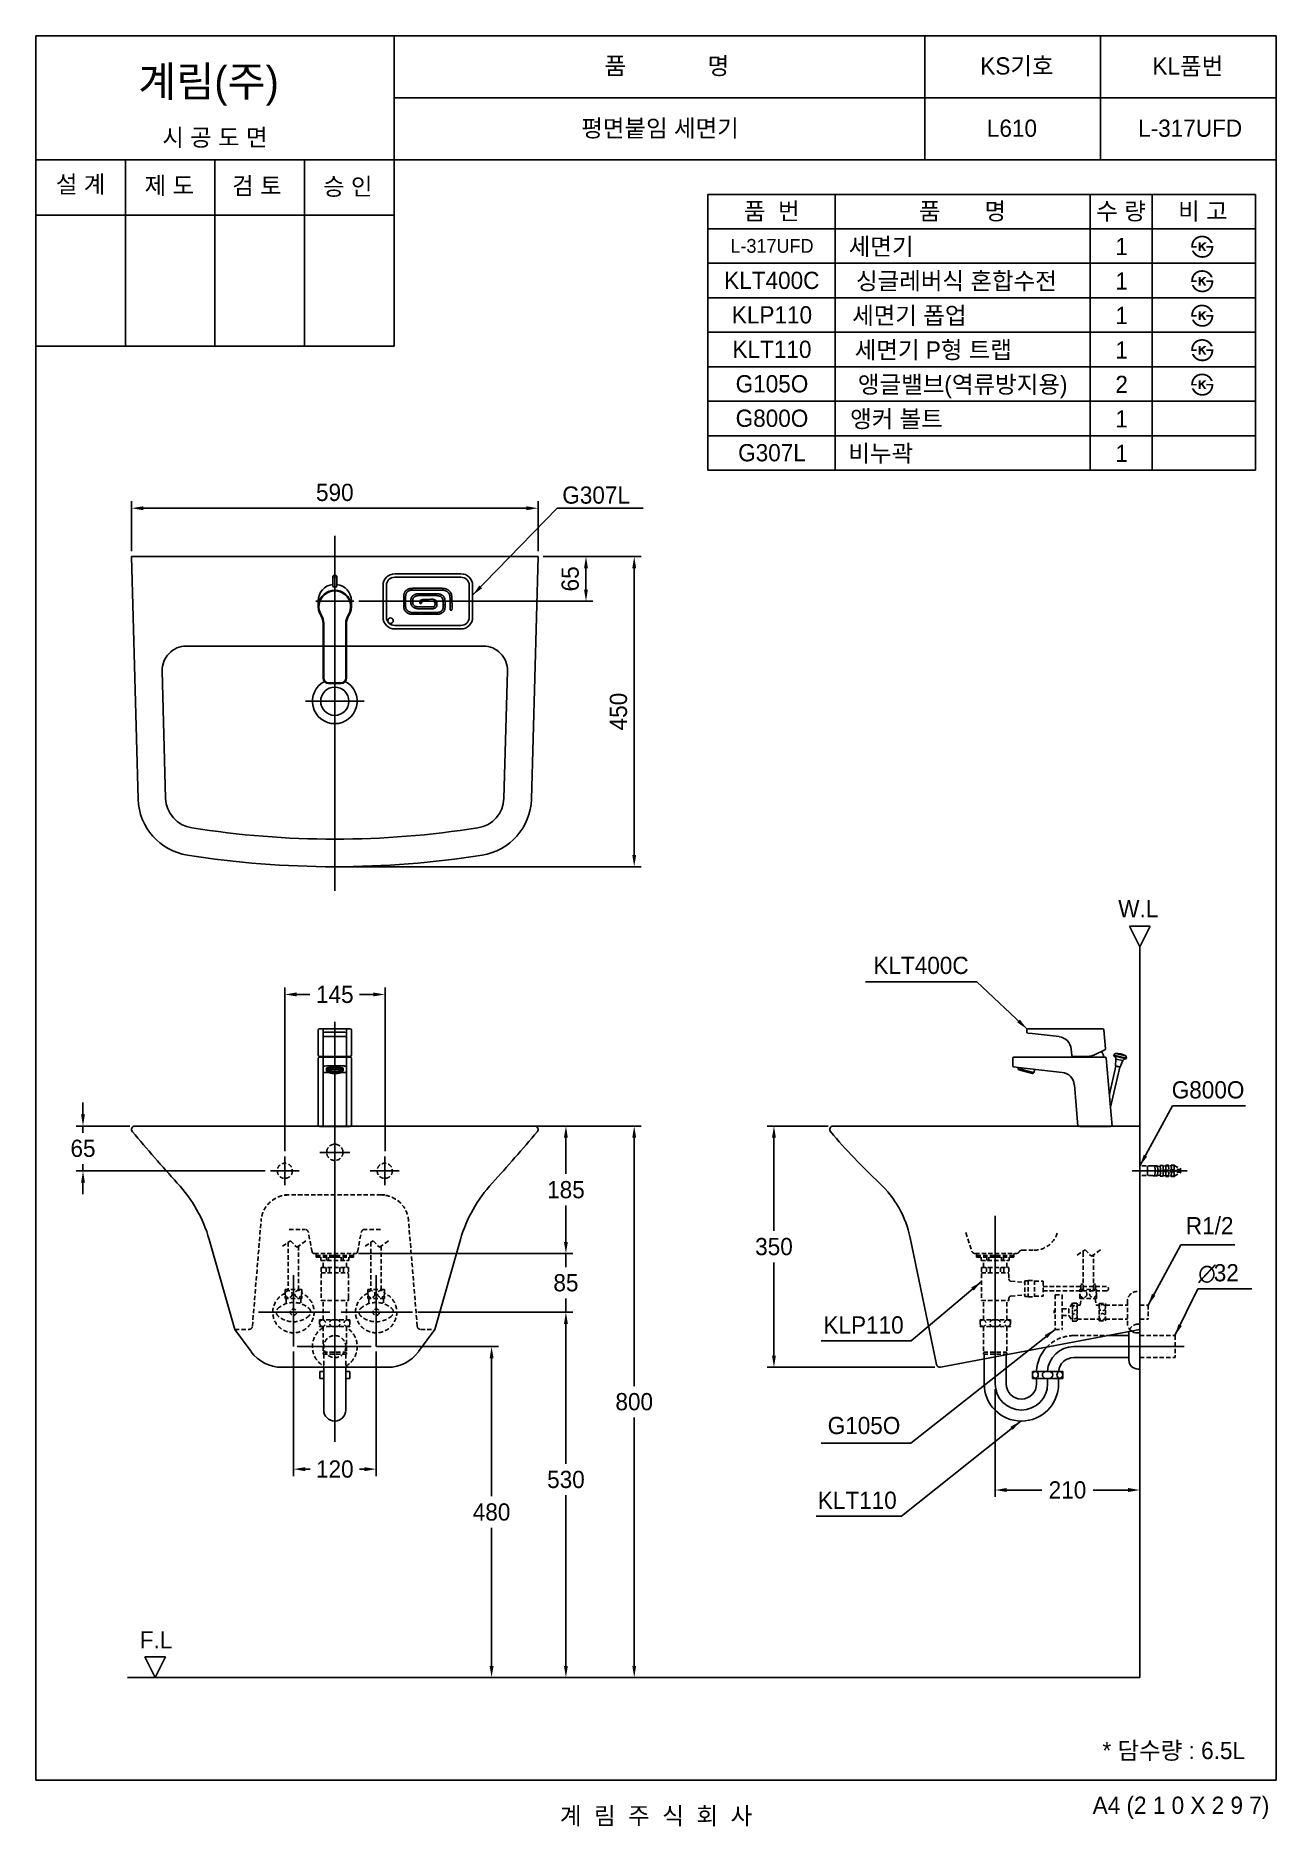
# Model space of a CAD drawing. Header units: millimetres. Extents: x 0 to 1800, y -67 to 2530.
import ezdxf
from ezdxf.enums import TextEntityAlignment as Align
from ezdxf.lldxf.tags import DXFTag

# ---------------------------------------------------------------- set-up
doc = ezdxf.new("R2010")
doc.units = ezdxf.units.MM
doc.linetypes.add('DASHED2', pattern=[9.525, 6.35, -3.175])
doc.layers.get('Defpoints').update_dxf_attribs({"color": 1})
for name, color, linetype in [('TEXT', 7, 'Continuous'), ('내부선 및 부속', 4, 'Continuous'), ('도각라인', 7, 'Continuous'), ('외형선', 3, 'Continuous'), ('점선', 6, 'DASHED2'), ('중심선', 1, 'DASHED'), ('치수선', 7, 'Continuous')]:
    doc.layers.add(name, color=color, linetype=linetype)
doc.styles.add('____', font='')
doc.styles.add('타이틀', font='H2GTRM.TTF', dxfattribs={"height": 25})
doc.styles.get('____').set_extended_font_data('굴림')
tags = doc.linetypes.add('DASHDOT', pattern=[70, 31, -13, 13, -13]).pattern_tags.tags
tags[10:11] = [DXFTag(74, 4), DXFTag(75, 0), DXFTag(340, '0'), DXFTag(46, 0.0), DXFTag(50, 0.0), DXFTag(44, 0.0), DXFTag(45, 0.0)]
tags[8:9] = [DXFTag(74, 4), DXFTag(75, 0), DXFTag(340, '0'), DXFTag(46, 0.0), DXFTag(50, 0.0), DXFTag(44, 0.0), DXFTag(45, 0.0)]
tags[6:7] = [DXFTag(74, 4), DXFTag(75, 0), DXFTag(340, '0'), DXFTag(46, 0.0), DXFTag(50, 0.0), DXFTag(44, 0.0), DXFTag(45, 0.0)]
tags[4:5] = [DXFTag(74, 4), DXFTag(75, 0), DXFTag(340, '0'), DXFTag(46, 0.0), DXFTag(50, 0.0), DXFTag(44, 0.0), DXFTag(45, 0.0)]
tags = doc.linetypes.add('DASHED', pattern=[25.72, 12.86, -12.86]).pattern_tags.tags
tags[6:7] = [DXFTag(74, 4), DXFTag(75, 0), DXFTag(340, '0'), DXFTag(46, 0.0), DXFTag(50, 0.0), DXFTag(44, 0.0), DXFTag(45, 0.0)]
tags[4:5] = [DXFTag(74, 4), DXFTag(75, 0), DXFTag(340, '0'), DXFTag(46, 0.0), DXFTag(50, 0.0), DXFTag(44, 0.0), DXFTag(45, 0.0)]
doc.dimstyles.new('MSADIM', dxfattribs={"dimtxt": 33, "dimasz": 17, "dimexe": 10, "dimexo": 7.5, "dimgap": 10, "dimtad": 0, "dimtih": 1, "dimtoh": 1, "dimdec": 0, "dimzin": 1, "dimdsep": 46, "dimtxsty": '____', "dimcen": 11.25, "dimadec": 0, "dimazin": 0, "dimtfac": 1, "dimtdec": 0, "dimtix": 1, "dimtmove": 0, "dimatfit": 3, "dimfxl": 0, "dimtolj": 1, "dimtzin": 1, "dimarcsym": 0})

msp = doc.modelspace()

# ---------------------------------------------------------------- texts
at = {"layer": 'TEXT', "style": '타이틀'}
for s, height, p in [('품             명', 25, (915.7, 2486.4)), ('KS기호', 25, (1423.8, 2486.3)), ('KL품번', 25, (1671.8, 2486.1)), ('시 공 도 면', 25, (259.9, 2382.7)), ('평면붙임 세면기', 25, (905.8, 2396)), ('L610', 25, (1416.5, 2396)), ('L-317UFD', 25, (1675.1, 2396)), ('설 계', 25, (65, 2314.6)), ('제 도', 25, (193.8, 2312.9)), ('검 토', 25, (320.8, 2312.3)), ('승 인', 25, (452.7, 2311.4)), ('품  번', 25, (1067.9, 2275.7)), ('품       명', 25, (1344.8, 2275.7)), ('수 량', 25, (1574.8, 2275.7)), ('비 고', 25, (1693.6, 2275.7)), ('L-317UFD', 20, (1068.3, 2225.3)), ('세면기', 25, (1226.7, 2224.4)), ('1', 25, (1575.7, 2224.4)), ('KLT400C ', 25, (1072.6, 2175.3)), ('싱글레버식 혼합수전', 25, (1335.9, 2174.4)), ('1', 25, (1575.7, 2174.4)), ('KLP110', 25, (1068.3, 2125.3)), ('세면기 폽업', 25, (1267.6, 2124.4)), ('1', 25, (1575.7, 2124.4)), ('KLT110', 25, (1068.3, 2075.3)), ('세면기 P형 트랩', 25, (1302.4, 2074.4)), ('1', 25, (1575.7, 2074.4)), ('G105O', 25, (1068.3, 2025.3)), ('앵글밸브(역류방지용)', 25, (1345, 2024.4)), ('2', 25, (1575.7, 2024.4)), ('G800O', 25, (1068.3, 1975.3)), ('앵커 볼트', 25, (1249, 1974.4)), ('1', 25, (1575.7, 1974.4)), ('G307L', 25, (1068.3, 1925.3)), ('비누곽', 25, (1226.2, 1924.4)), ('1', 25, (1575.7, 1924.4)), ('* 담수량 : 6.5L', 25, (1651.3, 42.9)), ('계  림  주  식  회  사', 25, (900, -51.7))]:
    msp.add_text(s, height=height, dxfattribs=at).set_placement(p, align=Align.MIDDLE_CENTER)
msp.add_text('계림(주)', height=44, dxfattribs=at).set_placement((148.7, 2441.8))
for s, p in [('W.L', (1599.8, 1264)), ('F.L', (174.6, 203.4))]:
    msp.add_text(s, height=25, dxfattribs=at).set_placement(p, align=Align.MIDDLE)
msp.add_text('A4 (2 1 0 X 2 9 7)', height=25, dxfattribs=at).set_placement((1790, -36.5), align=Align.MIDDLE_RIGHT)
at = {"layer": 'TEXT', "char_height": 25, "width": 380.447, "attachment_point": 1, "line_spacing_factor": 0.963855, "style": '타이틀'}
for s, insert in [('\\A1;G307L', (764, 1876.4)), ('\\A1;KLT400C', (1215.5, 1194.2)), ('\\A1;G800O', (1648.4, 1013.7)), ('\\A1;G800O', (1648.4, 1013.7)), ('\\A1;G800O', (1648.4, 1013.7)), ('\\A1;R1/2', (1668.9, 816.6)), ('\\A1;KLP110', (1143, 672.7)), ('\\A1;G105O', (1149.1, 526.8)), ('\\A1;KLT110', (1134.8, 418.4))]:
    msp.add_mtext(s, dxfattribs=dict(at, insert=insert))
at = {"layer": '치수선'}
for s, style, p in [('∅', '____', (1686.9, 722.5)), ('32', '타이틀', (1709.4, 723.4))]:
    msp.add_text(s, height=25, dxfattribs=dict(at, style=style)).set_placement(p)

# ---------------------------------------------------------------- blocks, each defined once
blk = doc.blocks.new('*D28')
at = {"layer": 'Defpoints', "color": 0, "linetype": 'Continuous'}
for p in [(1157.1, 948.7), (1071.2, 598.7), (1312.1, 598.7)]:
    blk.add_point(p, dxfattribs=at)
at = {"layer": '치수선', "color": 0, "linetype": 'Continuous', "lineweight": -2}
for p, q in [((1149.6, 948.7), (1061.2, 948.7)), ((1071.2, 931.7), (1071.2, 796.5)), ((1071.2, 615.7), (1071.2, 750.9)), ((1304.6, 598.7), (1061.2, 598.7))]:
    blk.add_line(p, q, dxfattribs=at)
at = {"layer": '치수선', "color": 0, "linetype": 'Continuous'}
for points in [[(1068.3, 931.7), (1074, 931.7), (1071.2, 948.7)], [(1068.3, 615.7), (1074, 615.7), (1071.2, 598.7)]]:
    blk.add_solid(points, dxfattribs=at)
at = {"layer": '치수선', "color": 0, "linetype": 'Continuous', "insert": (1071.2, 773.7), "char_height": 25, "attachment_point": 5, "style": '____'}
blk.add_mtext('\\A1;350', dxfattribs=at)
blk = doc.blocks.new('*D29')
at = {"layer": 'Defpoints', "color": 0, "linetype": 'Continuous'}
for p in [(143.9, 948.7), (68.5, 883.7), (340.4, 883.7)]:
    blk.add_point(p, dxfattribs=at)
at = {"layer": '치수선', "color": 0, "linetype": 'Continuous', "lineweight": -2}
for p, q in [((68.5, 965.7), (68.5, 982.7)), ((136.4, 948.7), (58.5, 948.7)), ((68.5, 948.7), (68.5, 939)), ((332.9, 883.7), (58.5, 883.7)), ((68.5, 883.7), (68.5, 893.4)), ((68.5, 866.7), (68.5, 849.7))]:
    blk.add_line(p, q, dxfattribs=at)
at = {"layer": '치수선', "color": 0, "linetype": 'Continuous'}
for points in [[(65.7, 965.7), (71.3, 965.7), (68.5, 948.7)], [(65.7, 866.7), (71.3, 866.7), (68.5, 883.7)]]:
    blk.add_solid(points, dxfattribs=at)
at = {"layer": '치수선', "color": 0, "linetype": 'Continuous', "insert": (68.5, 916.2), "char_height": 25, "attachment_point": 5, "style": '____'}
blk.add_mtext('\\A1;65', dxfattribs=at)
blk = doc.blocks.new('*D30')
at = {"layer": 'Defpoints', "color": 0, "linetype": 'Continuous'}
for p in [(723.9, 948.7), (849.1, 148.7), (868.4, 148.7)]:
    blk.add_point(p, dxfattribs=at)
at = {"layer": '치수선', "color": 0, "linetype": 'Continuous', "lineweight": -2}
for p, q in [((731.4, 948.7), (878.4, 948.7)), ((868.4, 931.7), (868.4, 571.5)), ((868.4, 165.7), (868.4, 525.9)), ((856.6, 148.7), (878.4, 148.7))]:
    blk.add_line(p, q, dxfattribs=at)
at = {"layer": '치수선', "color": 0, "linetype": 'Continuous'}
for points in [[(865.6, 931.7), (871.2, 931.7), (868.4, 948.7)], [(865.6, 165.7), (871.2, 165.7), (868.4, 148.7)]]:
    blk.add_solid(points, dxfattribs=at)
at = {"layer": '치수선', "color": 0, "linetype": 'Continuous', "insert": (868.4, 548.7), "char_height": 25, "attachment_point": 5, "style": '____'}
blk.add_mtext('\\A1;800', dxfattribs=at)
blk = doc.blocks.new('*D31')
at = {"layer": 'Defpoints', "color": 0, "linetype": 'Continuous'}
for p in [(506.8, 1139.5), (361.4, 904.7), (506.8, 904.7)]:
    blk.add_point(p, dxfattribs=at)
at = {"layer": '치수선', "color": 0, "linetype": 'Continuous', "lineweight": -2}
for p, q in [((361.4, 912.2), (361.4, 1149.5)), ((506.8, 912.2), (506.8, 1149.5)), ((378.4, 1139.5), (397.9, 1139.5)), ((489.8, 1139.5), (469.8, 1139.5))]:
    blk.add_line(p, q, dxfattribs=at)
at = {"layer": '치수선', "color": 0, "linetype": 'Continuous'}
for points in [[(378.4, 1142.4), (378.4, 1136.7), (361.4, 1139.5)], [(489.8, 1142.4), (489.8, 1136.7), (506.8, 1139.5)]]:
    blk.add_solid(points, dxfattribs=at)
at = {"layer": '치수선', "color": 0, "linetype": 'Continuous', "insert": (433.9, 1139.5), "char_height": 25, "attachment_point": 5, "style": '____'}
blk.add_mtext('\\A1;145', dxfattribs=at)
blk = doc.blocks.new('*D32')
at = {"layer": 'Defpoints', "color": 0, "linetype": 'Continuous'}
for p in [(486.9, 628.7), (661.4, 148.7), (779.2, 148.7)]:
    blk.add_point(p, dxfattribs=at)
at = {"layer": '치수선', "color": 0, "linetype": 'Continuous', "lineweight": -2}
for p, q in [((494.4, 628.7), (671.4, 628.7)), ((661.4, 611.7), (661.4, 411.6)), ((661.4, 165.7), (661.4, 365.9)), ((771.7, 148.7), (651.4, 148.7))]:
    blk.add_line(p, q, dxfattribs=at)
at = {"layer": '치수선', "color": 0, "linetype": 'Continuous'}
for points in [[(658.6, 611.7), (664.3, 611.7), (661.4, 628.7)], [(658.6, 165.7), (664.3, 165.7), (661.4, 148.7)]]:
    blk.add_solid(points, dxfattribs=at)
at = {"layer": '치수선', "color": 0, "linetype": 'Continuous', "insert": (661.4, 388.7), "char_height": 25, "attachment_point": 5, "style": '____'}
blk.add_mtext('\\A1;480', dxfattribs=at)
blk = doc.blocks.new('*D33')
at = {"layer": 'Defpoints', "color": 0, "linetype": 'Continuous'}
for p in [(546.7, 678.7), (704.5, 148.7), (769.3, 148.7)]:
    blk.add_point(p, dxfattribs=at)
at = {"layer": '치수선', "color": 0, "linetype": 'Continuous', "lineweight": -2}
for p, q in [((554.2, 678.7), (779.3, 678.7)), ((769.3, 661.7), (769.3, 458.7)), ((769.3, 165.7), (769.3, 413.1)), ((712, 148.7), (779.3, 148.7))]:
    blk.add_line(p, q, dxfattribs=at)
at = {"layer": '치수선', "color": 0, "linetype": 'Continuous'}
for points in [[(766.4, 661.7), (772.1, 661.7), (769.3, 678.7)], [(766.4, 165.7), (772.1, 165.7), (769.3, 148.7)]]:
    blk.add_solid(points, dxfattribs=at)
at = {"layer": '치수선', "color": 0, "linetype": 'Continuous', "insert": (769.3, 435.9), "char_height": 25, "attachment_point": 5, "style": '____'}
blk.add_mtext('\\A1;530', dxfattribs=at)
blk = doc.blocks.new('*D34')
at = {"layer": 'Defpoints', "color": 0, "linetype": 'Continuous'}
for p in [(373.9, 629.1), (493.9, 629.1), (493.9, 451)]:
    blk.add_point(p, dxfattribs=at)
at = {"layer": '치수선', "color": 0, "linetype": 'Continuous', "lineweight": -2}
for p, q in [((373.9, 621.6), (373.9, 441)), ((493.9, 621.6), (493.9, 441)), ((390.9, 451), (398, 451)), ((476.9, 451), (469.8, 451))]:
    blk.add_line(p, q, dxfattribs=at)
at = {"layer": '치수선', "color": 0, "linetype": 'Continuous'}
for points in [[(390.9, 453.8), (390.9, 448.1), (373.9, 451)], [(476.9, 453.8), (476.9, 448.1), (493.9, 451)]]:
    blk.add_solid(points, dxfattribs=at)
at = {"layer": '치수선', "color": 0, "linetype": 'Continuous', "insert": (433.9, 451), "char_height": 25, "attachment_point": 5, "style": '____'}
blk.add_mtext('\\A1;120', dxfattribs=at)
blk = doc.blocks.new('*D40')
at = {"layer": 'Defpoints', "color": 0, "linetype": 'Continuous'}
for p in [(1392.1, 574.4), (1602.1, 439.6), (1602.1, 420.7)]:
    blk.add_point(p, dxfattribs=at)
at = {"layer": '치수선', "color": 0, "linetype": 'Continuous', "lineweight": -2}
for p, q in [((1392.1, 566.9), (1392.1, 410.7)), ((1409.1, 420.7), (1459.8, 420.7)), ((1585.1, 420.7), (1534.4, 420.7)), ((1602.1, 432.1), (1602.1, 410.7))]:
    blk.add_line(p, q, dxfattribs=at)
at = {"layer": '치수선', "color": 0, "linetype": 'Continuous'}
for points in [[(1409.1, 423.6), (1409.1, 417.9), (1392.1, 420.7)], [(1585.1, 423.6), (1585.1, 417.9), (1602.1, 420.7)]]:
    blk.add_solid(points, dxfattribs=at)
at = {"layer": '치수선', "color": 0, "linetype": 'Continuous', "insert": (1497.1, 420.7), "char_height": 25, "attachment_point": 5, "style": '____'}
blk.add_mtext('\\A1;210', dxfattribs=at)
blk = doc.blocks.new('111333')
at = {"layer": '점선'}
for p, q in [((11041.8, -6127.7), (11023.2, -6127.7)), ((11034.2, -6127.7), (11034.2, -6134.7)), ((11048.8, -6127.3), (11041.8, -6127.7)), ((11072.8, -6127.1), (11044.8, -6128.5)), ((11044.8, -6127.5), (11045.2, -6134.5)), ((11048.8, -6127.3), (11049.1, -6134.3)), ((11052.8, -6127.1), (11056.8, -6126.9)), ((11052.8, -6127.1), (11053.1, -6134.1)), ((11056.8, -6126.9), (11057.1, -6133.9)), ((11060.8, -6126.7), (11064.8, -6126.5)), ((11060.8, -6126.7), (11061.1, -6133.7)), ((11064.8, -6126.5), (11065.1, -6133.5)), ((11068.8, -6126.3), (11072.8, -6126.1)), ((11068.8, -6126.3), (11069.1, -6133.3)), ((11072.8, -6126.1), (11073.1, -6133.1)), ((11072.8, -6127.1), (11083.1, -6132.5)), ((11041.8, -6141.7), (11023.2, -6141.7)), ((11034.2, -6141.7), (11034.2, -6134.7)), ((11048.8, -6142.1), (11041.8, -6141.7)), ((11083.1, -6132.5), (11042, -6134.7)), ((11083.1, -6136.8), (11042, -6134.7)), ((11044.8, -6141.8), (11045.2, -6134.9)), ((11072.8, -6142.3), (11044.8, -6140.8)), ((11048.8, -6142.1), (11049.1, -6135.1)), ((11052.8, -6142.3), (11053.1, -6135.3)), ((11052.8, -6142.3), (11056.8, -6142.5)), ((11056.8, -6142.5), (11057.1, -6135.5)), ((11060.8, -6142.7), (11061.1, -6135.7)), ((11060.8, -6142.7), (11064.8, -6142.9)), ((11064.8, -6142.9), (11065.1, -6135.9)), ((11068.8, -6143.1), (11069.1, -6136.1)), ((11068.8, -6143.1), (11072.8, -6143.3)), ((11076.2, -6134.7), (11071.1, -6133.2)), ((11076.2, -6134.7), (11071.1, -6136.2)), ((11072.8, -6143.3), (11073.1, -6136.3)), ((11072.8, -6142.3), (11083.1, -6136.8))]:
    blk.add_line(p, q, dxfattribs=at)
at = {"layer": '중심선', "linetype": 'DASHDOT'}
blk.add_line((11012.2, -6134.7), (11091.9, -6134.7), dxfattribs=at)
blk = doc.blocks.new('*D57')
at = {"layer": 'Defpoints', "color": 0}
for p in [(728.9, 1774.8), (798.4, 1774.8), (461.4, 1709.8)]:
    blk.add_point(p, dxfattribs=at)
at = {"layer": '치수선', "color": 0, "lineweight": -2}
for p, q in [((736.4, 1774.8), (808.4, 1774.8)), ((798.4, 1726.8), (798.4, 1757.8)), ((468.9, 1709.8), (808.4, 1709.8))]:
    blk.add_line(p, q, dxfattribs=at)
at = {"layer": '치수선', "color": 0}
for points in [[(795.6, 1757.8), (801.2, 1757.8), (798.4, 1774.8)], [(795.6, 1726.8), (801.2, 1726.8), (798.4, 1709.8)]]:
    blk.add_solid(points, dxfattribs=at)
at = {"layer": '치수선', "color": 0, "insert": (775.6, 1742.3), "char_height": 25, "attachment_point": 5, "rotation": 90, "style": '____'}
blk.add_mtext('\\A1;65', dxfattribs=at)
blk = doc.blocks.new('*D58')
at = {"layer": 'Defpoints', "color": 0}
for p in [(728.9, 1774.8), (868.4, 1774.8), (433.9, 1324.8)]:
    blk.add_point(p, dxfattribs=at)
at = {"layer": '치수선', "color": 0, "lineweight": -2}
for p, q in [((736.4, 1774.8), (878.4, 1774.8)), ((868.4, 1341.8), (868.4, 1757.8)), ((441.4, 1324.8), (878.4, 1324.8))]:
    blk.add_line(p, q, dxfattribs=at)
at = {"layer": '치수선', "color": 0}
for points in [[(865.6, 1757.8), (871.2, 1757.8), (868.4, 1774.8)], [(865.6, 1341.8), (871.2, 1341.8), (868.4, 1324.8)]]:
    blk.add_solid(points, dxfattribs=at)
at = {"layer": '치수선', "color": 0, "insert": (845.6, 1549.8), "char_height": 25, "attachment_point": 5, "rotation": 90, "style": '____'}
blk.add_mtext('\\A1;450', dxfattribs=at)
blk = doc.blocks.new('*D59')
at = {"layer": 'Defpoints', "color": 0}
for p in [(728.9, 1844.8), (138.9, 1774.8), (728.9, 1774.8)]:
    blk.add_point(p, dxfattribs=at)
at = {"layer": '치수선', "color": 0, "lineweight": -2}
for p, q in [((138.9, 1782.3), (138.9, 1854.8)), ((155.9, 1844.8), (711.9, 1844.8)), ((728.9, 1782.3), (728.9, 1854.8))]:
    blk.add_line(p, q, dxfattribs=at)
at = {"layer": '치수선', "color": 0}
for points in [[(155.9, 1847.6), (155.9, 1841.9), (138.9, 1844.8)], [(711.9, 1847.6), (711.9, 1841.9), (728.9, 1844.8)]]:
    blk.add_solid(points, dxfattribs=at)
at = {"layer": '치수선', "color": 0, "insert": (433.9, 1867.6), "char_height": 25, "attachment_point": 5, "style": '____'}
blk.add_mtext('\\A1;590', dxfattribs=at)
blk = doc.blocks.new('222')
at = {"layer": '내부선 및 부속', "linetype": 'Continuous'}
for p, q in [((10001.9, -8716.5), (10002.4, -8716.5)), ((10001.9, -8716.5), (10002.4, -8716.5)), ((10019.8, -8720.1), (10020, -8733)), ((10019.8, -8720.1), (10020, -8733)), ((10022.7, -8735.1), (10022.5, -8719.2)), ((10022.7, -8735.1), (10022.5, -8719.2)), ((9987.6, -8732.8), (9975.8, -8732.7)), ((9987.6, -8732.8), (9975.8, -8732.7))]:
    blk.add_line(p, q, dxfattribs=at)
for centre, radius, start, end in [((10011.6, -8717.4), 10.6, 17.0769, 30.9202), ((10011.6, -8717.4), 10.6, 17.0769, 30.9202), ((10014.1, -8716.7), 8.01, 16.4358, 17.0769), ((10014.1, -8716.7), 8.01, 16.4358, 17.0769)]:
    blk.add_arc(centre, radius, start, end, dxfattribs=at)
for points, weights in [([(9952.7, -8716.6), (9952.6, -8717.9), (9952.6, -8719.1)], [1, 0.99953724537, 1]), ([(9952.7, -8716.6), (9952.6, -8717.9), (9952.6, -8719.1)], [1, 0.99953724537, 1]), ([(9952.6, -8719.1), (9952.6, -8719.8), (9952.6, -8720.4)], [1, 0.999986988958, 1]), ([(9952.6, -8719.1), (9952.6, -8719.8), (9952.6, -8720.4)], [1, 0.999986988958, 1]), ([(9952.6, -8720.4), (9952.6, -8721), (9952.6, -8721.7)], [1, 0.999999982305, 1]), ([(9952.6, -8720.4), (9952.6, -8721), (9952.6, -8721.7)], [1, 0.999999982305, 1]), ([(9952.6, -8721.7), (9952.6, -8722.4), (9952.6, -8723)], [1, 0.999999974389, 1]), ([(9952.6, -8721.7), (9952.6, -8722.4), (9952.6, -8723)], [1, 0.999999974389, 1]), ([(9952.6, -8723), (9952.6, -8725), (9952.6, -8727)], [1, 0.999999822583, 1]), ([(9952.6, -8723), (9952.6, -8725), (9952.6, -8727)], [1, 0.999999822583, 1]), ([(9953.1, -8714.1), (9952.8, -8715.4), (9952.7, -8716.6)], [1, 0.997222775126, 1]), ([(9953.1, -8714.1), (9952.8, -8715.4), (9952.7, -8716.6)], [1, 0.997222775126, 1]), ([(9955.5, -8709.5), (9953.6, -8711.5), (9953.1, -8714.1)], [1, 0.96395279838, 1]), ([(9955.5, -8709.5), (9953.6, -8711.5), (9953.1, -8714.1)], [1, 0.96395279838, 1]), ([(9955.3, -8720.2), (9955.3, -8719.1), (9955.4, -8718.1)], [1, 0.999947992153, 1]), ([(9955.3, -8720.2), (9955.3, -8719.1), (9955.4, -8718.1)], [1, 0.999947992153, 1]), ([(9955.3, -8721.2), (9955.3, -8720.7), (9955.3, -8720.2)], [1, 0.999996825121, 1]), ([(9955.3, -8721.2), (9955.3, -8720.7), (9955.3, -8720.2)], [1, 0.999996825121, 1]), ([(9955.3, -8722.2), (9955.3, -8721.7), (9955.3, -8721.2)], [1, 0.999999612104, 1]), ([(9955.3, -8722.2), (9955.3, -8721.7), (9955.3, -8721.2)], [1, 0.999999612104, 1]), ([(9955.3, -8722.7), (9955.3, -8722.5), (9955.3, -8722.2)], [1, 0.99999998929, 1]), ([(9955.3, -8722.7), (9955.3, -8722.5), (9955.3, -8722.2)], [1, 0.99999998929, 1]), ([(9955.3, -8726), (9955.3, -8724.3), (9955.3, -8722.7)], [1, 0.999999878462, 1]), ([(9955.3, -8726), (9955.3, -8724.3), (9955.3, -8722.7)], [1, 0.999999878462, 1]), ([(9955.4, -8717.9), (9955.4, -8716.8), (9955.5, -8715.8)], [1, 0.999016791116, 1]), ([(9955.4, -8717.9), (9955.4, -8716.8), (9955.5, -8715.8)], [1, 0.999016791116, 1]), ([(9955.4, -8718.1), (9955.4, -8718), (9955.4, -8717.9)], [1, 0.999998726882, 1]), ([(9955.4, -8718.1), (9955.4, -8718), (9955.4, -8717.9)], [1, 0.999998726882, 1]), ([(9957.6, -8707.8), (9956.4, -8708.6), (9955.5, -8709.5)], [1, 0.992818777446, 1]), ([(9957.6, -8707.8), (9956.4, -8708.6), (9955.5, -8709.5)], [1, 0.992818777446, 1]), ([(9955.5, -8715.8), (9955.8, -8713.1), (9957.7, -8711.1)], [1, 0.946192216569, 1]), ([(9955.5, -8715.8), (9955.8, -8713.1), (9957.7, -8711.1)], [1, 0.946192216569, 1]), ([(9959.9, -8706.7), (9958.7, -8707.1), (9957.6, -8707.8)], [1, 0.99467182066, 1]), ([(9959.9, -8706.7), (9958.7, -8707.1), (9957.6, -8707.8)], [1, 0.99467182066, 1]), ([(9957.7, -8711.1), (9958.7, -8710.1), (9960, -8709.5)], [1, 0.986086665181, 1]), ([(9957.7, -8711.1), (9958.7, -8710.1), (9960, -8709.5)], [1, 0.986086665181, 1]), ([(9961.2, -8706.2), (9960.5, -8706.4), (9959.9, -8706.7)], [1, 0.998110977932, 1]), ([(9961.2, -8706.2), (9960.5, -8706.4), (9959.9, -8706.7)], [1, 0.998110977932, 1]), ([(9960, -8709.5), (9961.3, -8708.9), (9962.6, -8708.7)], [1, 0.9897103426, 1]), ([(9960, -8709.5), (9961.3, -8708.9), (9962.6, -8708.7)], [1, 0.9897103426, 1]), ([(9962.7, -8706), (9962, -8706.1), (9961.2, -8706.2)], [1, 0.998395116533, 1]), ([(9962.7, -8706), (9962, -8706.1), (9961.2, -8706.2)], [1, 0.998395116533, 1]), ([(9962.6, -8708.7), (9963.4, -8708.6), (9964.2, -8708.6)], [1, 0.998968857806, 1]), ([(9962.6, -8708.7), (9963.4, -8708.6), (9964.2, -8708.6)], [1, 0.998968857806, 1]), ([(9966.3, -8705.8), (9964.5, -8705.8), (9962.7, -8706)], [1, 0.998420740943, 1]), ([(9966.3, -8705.8), (9964.5, -8705.8), (9962.7, -8706)], [1, 0.998420740943, 1]), ([(9964.2, -8708.6), (9965, -8708.5), (9965.7, -8708.5)], [1, 0.999827850144, 1]), ([(9964.2, -8708.6), (9965, -8708.5), (9965.7, -8708.5)], [1, 0.999827850144, 1]), ([(9965.2, -8717.3), (9964.7, -8717.8), (9964.2, -8718.4)], [1, 0.995647361034, 1]), ([(9965.2, -8717.3), (9964.7, -8717.8), (9964.2, -8718.4)], [1, 0.995647361034, 1]), ([(9966.4, -8716.2), (9965.8, -8716.7), (9965.2, -8717.3)], [1, 0.997050500939, 1]), ([(9966.4, -8716.2), (9965.8, -8716.7), (9965.2, -8717.3)], [1, 0.997050500939, 1]), ([(9965.7, -8708.5), (9967.4, -8708.5), (9969.1, -8708.5)], [1, 0.999952614773, 1]), ([(9965.7, -8708.5), (9967.4, -8708.5), (9969.1, -8708.5)], [1, 0.999952614773, 1]), ([(9973.4, -8705.8), (9969.8, -8705.8), (9966.3, -8705.8)], [1, 0.999958207831, 1]), ([(9973.4, -8705.8), (9969.8, -8705.8), (9966.3, -8705.8)], [1, 0.999958207831, 1]), ([(9967.9, -8715.3), (9967.1, -8715.7), (9966.4, -8716.2)], [1, 0.997648453339, 1]), ([(9967.9, -8715.3), (9967.1, -8715.7), (9966.4, -8716.2)], [1, 0.997648453339, 1]), ([(9968.7, -8714.8), (9968.3, -8715), (9967.9, -8715.3)], [1, 0.999336242675, 1]), ([(9968.7, -8714.8), (9968.3, -8715), (9967.9, -8715.3)], [1, 0.999336242675, 1]), ([(9969.7, -8714.5), (9969.2, -8714.6), (9968.7, -8714.8)], [1, 0.999205300584, 1]), ([(9969.7, -8714.5), (9969.2, -8714.6), (9968.7, -8714.8)], [1, 0.999205300584, 1]), ([(9969.1, -8708.5), (9972.1, -8708.5), (9975.2, -8708.5)], [1, 0.99999877112, 1]), ([(9969.1, -8708.5), (9972.1, -8708.5), (9975.2, -8708.5)], [1, 0.99999877112, 1]), ([(9971.9, -8713.9), (9970.8, -8714.1), (9969.7, -8714.5)], [1, 0.995652345007, 1]), ([(9971.9, -8713.9), (9970.8, -8714.1), (9969.7, -8714.5)], [1, 0.995652345007, 1]), ([(9976.9, -8713.6), (9974.4, -8713.6), (9971.9, -8713.9)], [1, 0.997030963654, 1]), ([(9976.9, -8713.6), (9974.4, -8713.6), (9971.9, -8713.9)], [1, 0.997030963654, 1]), ([(9972.8, -8716.5), (9973.6, -8716.4), (9974.4, -8716.4)], [1, 0.999254461843, 1]), ([(9972.8, -8716.5), (9973.6, -8716.4), (9974.4, -8716.4)], [1, 0.999254461843, 1]), ([(10005.5, -8705.8), (9989.5, -8705.8), (9973.4, -8705.8)], [1, 0.99999920046, 1]), ([(10005.5, -8705.8), (9989.5, -8705.8), (9973.4, -8705.8)], [1, 0.99999920046, 1]), ([(9974.4, -8716.4), (9976.6, -8716.3), (9978.8, -8716.3)], [1, 0.999756403267, 1]), ([(9974.4, -8716.4), (9976.6, -8716.3), (9978.8, -8716.3)], [1, 0.999756403267, 1]), ([(9975.2, -8708.5), (9989.2, -8708.5), (10003.2, -8708.5)], [1, 0.999999992084, 1]), ([(9975.2, -8708.5), (9989.2, -8708.5), (10003.2, -8708.5)], [1, 0.999999992084, 1]), ([(10001, -8713.7), (9989, -8713.6), (9976.9, -8713.6)], [1, 0.999999613501, 1]), ([(10001, -8713.7), (9989, -8713.6), (9976.9, -8713.6)], [1, 0.999999613501, 1]), ([(9978.8, -8716.3), (9988.9, -8716.3), (9999.1, -8716.4)], [1, 0.999998508021, 1]), ([(9978.8, -8716.3), (9988.9, -8716.3), (9999.1, -8716.4)], [1, 0.999998508021, 1]), ([(9999.1, -8716.4), (10000.5, -8716.4), (10001.9, -8716.5)], [1, 0.999343311414, 1]), ([(9999.1, -8716.4), (10000.5, -8716.4), (10001.9, -8716.5)], [1, 0.999343311414, 1]), ([(10004.4, -8714.1), (10002.7, -8713.7), (10001, -8713.7)], [1, 0.995383516883, 1]), ([(10004.4, -8714.1), (10002.7, -8713.7), (10001, -8713.7)], [1, 0.995383516883, 1]), ([(10003.2, -8708.5), (10005.5, -8708.5), (10007.7, -8708.5)], [1, 0.999861380085, 1]), ([(10003.2, -8708.5), (10005.5, -8708.5), (10007.7, -8708.5)], [1, 0.999861380085, 1]), ([(10005.5, -8714.4), (10005, -8714.2), (10004.4, -8714.1)], [1, 0.999064686708, 1]), ([(10005.5, -8714.4), (10005, -8714.2), (10004.4, -8714.1)], [1, 0.999064686708, 1]), ([(10010.6, -8706), (10008.1, -8705.7), (10005.5, -8705.8)], [1, 0.998617125209, 1]), ([(10010.6, -8706), (10008.1, -8705.7), (10005.5, -8705.8)], [1, 0.998617125209, 1]), ([(10006.3, -8714.7), (10005.9, -8714.6), (10005.5, -8714.4)], [1, 0.99924481241, 1]), ([(10006.3, -8714.7), (10005.9, -8714.6), (10005.5, -8714.4)], [1, 0.99924481241, 1]), ([(10008, -8715.6), (10007.2, -8715.1), (10006.3, -8714.7)], [1, 0.997297796885, 1]), ([(10008, -8715.6), (10007.2, -8715.1), (10006.3, -8714.7)], [1, 0.997297796885, 1]), ([(10007.7, -8708.5), (10008.5, -8708.5), (10009.3, -8708.6)], [1, 0.999873761553, 1]), ([(10007.7, -8708.5), (10008.5, -8708.5), (10009.3, -8708.6)], [1, 0.999873761553, 1]), ([(10011, -8718.4), (10009.8, -8716.7), (10008, -8715.6)], [1, 0.978946242937, 1]), ([(10011, -8718.4), (10009.8, -8716.7), (10008, -8715.6)], [1, 0.978946242937, 1]), ([(10009.3, -8708.6), (10010, -8708.6), (10010.7, -8708.7)], [1, 0.999480708968, 1]), ([(10009.3, -8708.6), (10010, -8708.6), (10010.7, -8708.7)], [1, 0.999480708968, 1]), ([(10012.1, -8706.2), (10011.4, -8706.1), (10010.6, -8706)], [1, 0.998952106107, 1]), ([(10012.1, -8706.2), (10011.4, -8706.1), (10010.6, -8706)], [1, 0.998952106107, 1]), ([(10010.7, -8708.7), (10012.1, -8708.9), (10013.4, -8709.4)], [1, 0.993426713158, 1]), ([(10010.7, -8708.7), (10012.1, -8708.9), (10013.4, -8709.4)], [1, 0.993426713158, 1]), ([(10013.4, -8706.5), (10012.8, -8706.3), (10012.1, -8706.2)], [1, 0.998930088244, 1]), ([(10013.4, -8706.5), (10012.8, -8706.3), (10012.1, -8706.2)], [1, 0.998930088244, 1]), ([(10015.9, -8707.5), (10014.7, -8706.9), (10013.4, -8706.5)], [1, 0.995204755569, 1]), ([(10015.9, -8707.5), (10014.7, -8706.9), (10013.4, -8706.5)], [1, 0.995204755569, 1]), ([(10013.4, -8709.4), (10016.6, -8710.5), (10018.4, -8713.5)], [1, 0.941465120735, 1]), ([(10013.4, -8709.4), (10016.6, -8710.5), (10018.4, -8713.5)], [1, 0.941465120735, 1]), ([(10020.7, -8712), (10018.9, -8709.1), (10015.9, -8707.5)], [1, 0.963856085652, 1]), ([(10020.7, -8712), (10018.9, -8709.1), (10015.9, -8707.5)], [1, 0.963856085652, 1]), ([(10018.4, -8713.5), (10019.1, -8714.6), (10019.3, -8715.9)], [0.99998921901, 0.989882075223, 1]), ([(10018.4, -8713.5), (10019.1, -8714.6), (10019.3, -8715.9)], [0.99998921901, 0.989882075223, 1]), ([(10019.3, -8715.9), (10019.6, -8717), (10019.7, -8718.1)], [1, 0.997924767899, 1]), ([(10019.3, -8715.9), (10019.6, -8717), (10019.7, -8718.1)], [1, 0.997924767899, 1]), ([(10019.7, -8718.1), (10019.8, -8719.1), (10019.8, -8720.1)], [1, 0.999730585143, 1]), ([(10019.7, -8718.1), (10019.8, -8719.1), (10019.8, -8720.1)], [1, 0.999730585143, 1]), ([(10022.2, -8716.7), (10022.1, -8715.6), (10021.8, -8714.4)], [1, 0.997080349362, 1]), ([(10022.2, -8716.7), (10022.1, -8715.6), (10021.8, -8714.4)], [1, 0.997080349362, 1]), ([(10022.5, -8719.2), (10022.4, -8717.9), (10022.2, -8716.7)], [1, 0.999366491101, 1]), ([(10022.5, -8719.2), (10022.4, -8717.9), (10022.2, -8716.7)], [1, 0.999366491101, 1]), ([(9952.6, -8727), (9952.6, -8727.7), (9952.6, -8728.3)], [1, 0.999999901745, 1]), ([(9952.6, -8727), (9952.6, -8727.7), (9952.6, -8728.3)], [1, 0.999999901745, 1]), ([(9952.6, -8728.3), (9952.6, -8729), (9952.6, -8729.6)], [1, 0.999998126179, 1]), ([(9952.6, -8728.3), (9952.6, -8729), (9952.6, -8729.6)], [1, 0.999998126179, 1]), ([(9952.6, -8729.6), (9952.6, -8730.9), (9952.7, -8732.1)], [1, 0.999874874018, 1]), ([(9952.6, -8729.6), (9952.6, -8730.9), (9952.7, -8732.1)], [1, 0.999874874018, 1]), ([(9952.7, -8732.1), (9952.7, -8733.3), (9952.9, -8734.5)], [1, 0.997578903566, 1]), ([(9952.7, -8732.1), (9952.7, -8733.3), (9952.9, -8734.5)], [1, 0.997578903566, 1]), ([(9952.9, -8734.5), (9953.1, -8735.9), (9953.8, -8737.1)], [1, 0.99106986634, 1]), ([(9952.9, -8734.5), (9953.1, -8735.9), (9953.8, -8737.1)], [1, 0.99106986634, 1]), ([(9953.8, -8737.1), (9955.5, -8740.2), (9958.6, -8741.8)], [1, 0.959776352607, 1]), ([(9953.8, -8737.1), (9955.5, -8740.2), (9958.6, -8741.8)], [1, 0.959776352607, 1]), ([(9955.3, -8726.5), (9955.3, -8726.2), (9955.3, -8726)], [1, 0.999999991618, 1]), ([(9955.3, -8726.5), (9955.3, -8726.2), (9955.3, -8726)], [1, 0.999999991618, 1]), ([(9955.3, -8727.5), (9955.3, -8727), (9955.3, -8726.5)], [1, 0.999999956694, 1]), ([(9955.3, -8727.5), (9955.3, -8727), (9955.3, -8726.5)], [1, 0.999999956694, 1]), ([(9955.3, -8728.5), (9955.3, -8728), (9955.3, -8727.5)], [1, 0.999999988824, 1]), ([(9955.3, -8728.5), (9955.3, -8728), (9955.3, -8727.5)], [1, 0.999999988824, 1]), ([(9955.3, -8730.6), (9955.3, -8729.6), (9955.3, -8728.5)], [1, 0.999999986496, 1]), ([(9955.3, -8730.6), (9955.3, -8729.6), (9955.3, -8728.5)], [1, 0.999999986496, 1]), ([(9955.4, -8732.9), (9955.3, -8731.8), (9955.3, -8730.6)], [1, 0.99945978634, 1]), ([(9955.4, -8732.9), (9955.3, -8731.8), (9955.3, -8730.6)], [1, 0.99945978634, 1]), ([(9956, -8735.5), (9955.5, -8734.3), (9955.4, -8732.9)], [1, 0.983208557117, 1]), ([(9956, -8735.5), (9955.5, -8734.3), (9955.4, -8732.9)], [1, 0.983208557117, 1]), ([(9961, -8740), (9957.7, -8738.6), (9956, -8735.5)], [1, 0.946283058704, 1]), ([(9961, -8740), (9957.7, -8738.6), (9956, -8735.5)], [1, 0.946283058704, 1]), ([(9958.6, -8741.8), (9959.8, -8742.5), (9961.1, -8742.9)], [1, 0.993183933661, 1]), ([(9958.6, -8741.8), (9959.8, -8742.5), (9961.1, -8742.9)], [1, 0.993183933661, 1]), ([(9963.9, -8740.7), (9962.4, -8740.6), (9961, -8740)], [1, 0.988788291807, 1]), ([(9963.9, -8740.7), (9962.4, -8740.6), (9961, -8740)], [1, 0.988788291807, 1]), ([(9961.1, -8742.9), (9961.7, -8743.1), (9962.4, -8743.2)], [1, 0.99843722349, 1]), ([(9961.1, -8742.9), (9961.7, -8743.1), (9962.4, -8743.2)], [1, 0.99843722349, 1]), ([(9962.4, -8743.2), (9963.2, -8743.3), (9964, -8743.4)], [1, 0.998926402069, 1]), ([(9962.4, -8743.2), (9963.2, -8743.3), (9964, -8743.4)], [1, 0.998926402069, 1]), ([(9963.9, -8730.3), (9963.9, -8730.4), (9964, -8730.5)], [1, 0.999879402108, 1]), ([(9963.9, -8730.3), (9963.9, -8730.4), (9964, -8730.5)], [1, 0.999879402108, 1]), ([(9965.3, -8740.8), (9964.6, -8740.7), (9963.9, -8740.7)], [1, 0.999584999401, 1]), ([(9965.3, -8740.8), (9964.6, -8740.7), (9963.9, -8740.7)], [1, 0.999584999401, 1]), ([(9964, -8730.5), (9965.1, -8732.3), (9966.9, -8733.4)], [1, 0.975969058916, 1]), ([(9964, -8730.5), (9965.1, -8732.3), (9966.9, -8733.4)], [1, 0.975969058916, 1]), ([(9964, -8743.4), (9966.6, -8743.5), (9969.3, -8743.5)], [1, 0.999321374576, 1]), ([(9964, -8743.4), (9966.6, -8743.5), (9969.3, -8743.5)], [1, 0.999321374576, 1]), ([(9966.9, -8740.8), (9966.1, -8740.8), (9965.3, -8740.8)], [1, 0.999937462155, 1]), ([(9966.9, -8740.8), (9966.1, -8740.8), (9965.3, -8740.8)], [1, 0.999937462155, 1]), ([(9966.9, -8733.4), (9967.7, -8733.9), (9968.5, -8734.3)], [1, 0.996865475549, 1]), ([(9966.9, -8733.4), (9967.7, -8733.9), (9968.5, -8734.3)], [1, 0.996865475549, 1]), ([(9971.6, -8740.8), (9969.3, -8740.8), (9966.9, -8740.8)], [1, 0.999974729028, 1]), ([(9971.6, -8740.8), (9969.3, -8740.8), (9966.9, -8740.8)], [1, 0.999974729028, 1]), ([(9968.5, -8734.3), (9968.9, -8734.5), (9969.4, -8734.6)], [1, 0.999286717735, 1]), ([(9968.5, -8734.3), (9968.9, -8734.5), (9969.4, -8734.6)], [1, 0.999286717735, 1]), ([(9969.3, -8743.5), (9978.4, -8743.5), (9987.6, -8743.5)], [1, 0.999999830034, 1]), ([(9969.3, -8743.5), (9978.4, -8743.5), (9987.6, -8743.5)], [1, 0.999999830034, 1]), ([(9969.4, -8734.6), (9969.9, -8734.8), (9970.4, -8735)], [1, 0.998783016577, 1]), ([(9969.4, -8734.6), (9969.9, -8734.8), (9970.4, -8735)], [1, 0.998783016577, 1]), ([(9970.9, -8732.3), (9970.6, -8732.2), (9970.3, -8732.1)], [1, 0.999561185017, 1]), ([(9970.9, -8732.3), (9970.6, -8732.2), (9970.3, -8732.1)], [1, 0.999561185017, 1]), ([(9970.4, -8735), (9972.1, -8735.4), (9973.9, -8735.4)], [1, 0.994699612723, 1]), ([(9970.4, -8735), (9972.1, -8735.4), (9973.9, -8735.4)], [1, 0.994699612723, 1]), ([(9971.8, -8732.5), (9971.3, -8732.4), (9970.9, -8732.3)], [1, 0.999089627526, 1]), ([(9971.8, -8732.5), (9971.3, -8732.4), (9970.9, -8732.3)], [1, 0.999089627526, 1]), ([(9987.6, -8740.8), (9979.6, -8740.8), (9971.6, -8740.8)], [1, 0.999999937601, 1]), ([(9987.6, -8740.8), (9979.6, -8740.8), (9971.6, -8740.8)], [1, 0.999999937601, 1]), ([(9972.9, -8732.6), (9972.4, -8732.6), (9971.8, -8732.5)], [1, 0.999141492415, 1]), ([(9972.9, -8732.6), (9972.4, -8732.6), (9971.8, -8732.5)], [1, 0.999141492415, 1]), ([(9975.8, -8732.7), (9974.4, -8732.8), (9972.9, -8732.6)], [1, 0.999011932872, 1]), ([(9975.8, -8732.7), (9974.4, -8732.8), (9972.9, -8732.6)], [1, 0.999011932872, 1]), ([(9973.9, -8735.4), (9974.1, -8735.4), (9974.3, -8735.4)], [1, 0.999984015711, 1]), ([(9973.9, -8735.4), (9974.1, -8735.4), (9974.3, -8735.4)], [1, 0.999984015711, 1]), ([(9974.3, -8735.4), (9980.9, -8735.5), (9987.6, -8735.5)], [1, 0.999997642823, 1]), ([(9974.3, -8735.4), (9980.9, -8735.5), (9987.6, -8735.5)], [1, 0.999997642823, 1]), ([(10000.1, -8740.8), (9993.8, -8740.9), (9987.6, -8740.8)], [1, 0.999908409547, 1]), ([(10000.1, -8740.8), (9993.8, -8740.9), (9987.6, -8740.8)], [1, 0.999908409547, 1]), ([(9996.9, -8732.1), (9996.8, -8732.1), (9996.7, -8732.2)], [1, 0.999029162339, 1]), ([(9996.9, -8732.1), (9996.8, -8732.1), (9996.7, -8732.2)], [1, 0.999029162339, 1]), ([(9997.7, -8734.8), (9999.5, -8733.8), (10000.3, -8731.8)], [1, 0.941472833018, 1]), ([(9997.7, -8734.8), (9999.5, -8733.8), (10000.3, -8731.8)], [1, 0.941472833018, 1]), ([(10006, -8739.7), (10003.2, -8740.9), (10000.1, -8740.8)], [1, 0.97771068056, 1]), ([(10006, -8739.7), (10003.2, -8740.9), (10000.1, -8740.8)], [1, 0.97771068056, 1]), ([(10000.3, -8731.8), (10000.4, -8731.5), (10000.5, -8731.3)], [1, 0.999464799184, 1]), ([(10000.3, -8731.8), (10000.4, -8731.5), (10000.5, -8731.3)], [1, 0.999464799184, 1]), ([(10001.9, -8743.4), (10004.9, -8743.3), (10007.7, -8741.8)], [1, 0.975972489443, 1]), ([(10001.9, -8743.4), (10004.9, -8743.3), (10007.7, -8741.8)], [1, 0.975972489443, 1]), ([(10008.3, -8738), (10007.3, -8739.1), (10006, -8739.7)], [1, 0.982010827857, 1]), ([(10008.3, -8738), (10007.3, -8739.1), (10006, -8739.7)], [1, 0.982010827857, 1]), ([(10007.7, -8741.8), (10008.8, -8741.1), (10009.8, -8740.2)], [1, 0.993131845255, 1]), ([(10007.7, -8741.8), (10008.8, -8741.1), (10009.8, -8740.2)], [1, 0.993131845255, 1]), ([(10009, -8736.9), (10008.7, -8737.5), (10008.3, -8738)], [1, 0.993232113772, 1]), ([(10009, -8736.9), (10008.7, -8737.5), (10008.3, -8738)], [1, 0.993232113772, 1]), ([(10009.5, -8735.7), (10009.4, -8736.3), (10009, -8736.9)], [1, 0.99217021884, 1]), ([(10009.5, -8735.7), (10009.4, -8736.3), (10009, -8736.9)], [1, 0.99217021884, 1]), ([(10009.8, -8733.8), (10009.8, -8734.7), (10009.5, -8735.7)], [1, 0.994230404959, 1]), ([(10009.8, -8733.8), (10009.8, -8734.7), (10009.5, -8735.7)], [1, 0.994230404959, 1]), ([(10009.8, -8731.1), (10009.8, -8732.1), (10009.8, -8733.2)], [1, 0.99987933645, 1]), ([(10009.8, -8731.1), (10009.8, -8732.1), (10009.8, -8733.2)], [1, 0.99987933645, 1]), ([(10009.8, -8733.2), (10009.8, -8733.5), (10009.8, -8733.8)], [1, 0.99992738897, 1]), ([(10009.8, -8733.2), (10009.8, -8733.5), (10009.8, -8733.8)], [1, 0.99992738897, 1]), ([(10009.8, -8740.2), (10010.3, -8739.8), (10010.6, -8739.4)], [1, 0.997981314546, 1]), ([(10009.8, -8740.2), (10010.3, -8739.8), (10010.6, -8739.4)], [1, 0.997981314546, 1]), ([(10010.6, -8739.4), (10011, -8738.9), (10011.3, -8738.5)], [1, 0.997133763506, 1]), ([(10010.6, -8739.4), (10011, -8738.9), (10011.3, -8738.5)], [1, 0.997133763506, 1]), ([(10011.3, -8738.5), (10011.9, -8737.5), (10012.1, -8736.5)], [1, 0.990163428704, 1]), ([(10011.3, -8738.5), (10011.9, -8737.5), (10012.1, -8736.5)], [1, 0.990163428704, 1]), ([(10012.1, -8736.5), (10012.4, -8735.3), (10012.5, -8734.1)], [1, 0.994770833289, 1]), ([(10012.1, -8736.5), (10012.4, -8735.3), (10012.5, -8734.1)], [1, 0.994770833289, 1]), ([(10012.5, -8734.1), (10012.6, -8732.2), (10012.5, -8730.3)], [1, 0.999521262944, 1]), ([(10012.5, -8734.1), (10012.6, -8732.2), (10012.5, -8730.3)], [1, 0.999521262944, 1])]:
    blk.add_rational_spline(points, weights, degree=2, dxfattribs=at)
for points, knots in [([(9964.2, -8718.4), (9964, -8718.7), (9963.6, -8719.5), (9963, -8721.1), (9962.8, -8723.3), (9962.9, -8725.7), (9963, -8728.1), (9963.4, -8729.5), (9963.9, -8730.3)], [0, 0, 0, 0, 0.104371, 0.202774, 0.419026, 0.646043, 0.773947, 1, 1, 1, 1]), ([(9964.2, -8718.4), (9964, -8718.7), (9963.6, -8719.5), (9963, -8721.1), (9962.8, -8723.3), (9962.9, -8725.7), (9963, -8728.1), (9963.4, -8729.5), (9963.9, -8730.3)], [0, 0, 0, 0, 0.104371, 0.202774, 0.419026, 0.646043, 0.773947, 1, 1, 1, 1]), ([(9970.3, -8732.1), (9969.4, -8731.8), (9967.7, -8730.9), (9965.9, -8728.8), (9965.5, -8726.1), (9965.6, -8723.9), (9965.6, -8721.7), (9966.3, -8719.9), (9968.7, -8717.6), (9971.1, -8716.7), (9972.8, -8716.5)], [0, 0, 0, 0, 0.138499, 0.25656, 0.356288, 0.506765, 0.56327, 0.656888, 0.763487, 1, 1, 1, 1]), ([(9970.3, -8732.1), (9969.4, -8731.8), (9967.7, -8730.9), (9965.9, -8728.8), (9965.5, -8726.1), (9965.6, -8723.9), (9965.6, -8721.7), (9966.3, -8719.9), (9968.7, -8717.6), (9971.1, -8716.7), (9972.8, -8716.5)], [0, 0, 0, 0, 0.138499, 0.25656, 0.356288, 0.506765, 0.56327, 0.656888, 0.763487, 1, 1, 1, 1]), ([(10000.5, -8731.3), (10001.1, -8729.5), (10001, -8726.4), (9998.9, -8723.1), (9996.4, -8721.7), (9993.8, -8721.7), (9989.4, -8721.8), (9984.9, -8721.8), (9980.3, -8721.9), (9977.5, -8722.5), (9976, -8724.2), (9975.8, -8725.8), (9975.7, -8727), (9976.2, -8727.9), (9977.3, -8728), (9978.1, -8727.8), (9978.6, -8726.9), (9978.5, -8726.1), (9979.3, -8725), (9981.1, -8724.5), (9986.3, -8724.4), (9991.4, -8724.5), (9996.2, -8724.5), (9997.8, -8725.8), (9998.3, -8728), (9998.1, -8730.2), (9997.4, -8731.6), (9996.9, -8732.1)], [0, 0, 0, 0, 0.087843, 0.131389, 0.171922, 0.212543, 0.247034, 0.369044, 0.415974, 0.458199, 0.492253, 0.511762, 0.532059, 0.544276, 0.556675, 0.576753, 0.582874, 0.600984, 0.612631, 0.638529, 0.6839, 0.846407, 0.871426, 0.899487, 0.930935, 0.968943, 1, 1, 1, 1]), ([(10000.5, -8731.3), (10001.1, -8729.5), (10001, -8726.4), (9998.9, -8723.1), (9996.4, -8721.7), (9993.8, -8721.7), (9989.4, -8721.8), (9984.9, -8721.8), (9980.3, -8721.9), (9977.5, -8722.5), (9976, -8724.2), (9975.8, -8725.8), (9975.7, -8727), (9976.2, -8727.9), (9977.3, -8728), (9978.1, -8727.8), (9978.6, -8726.9), (9978.5, -8726.1), (9979.3, -8725), (9981.1, -8724.5), (9986.3, -8724.4), (9991.4, -8724.5), (9996.2, -8724.5), (9997.8, -8725.8), (9998.3, -8728), (9998.1, -8730.2), (9997.4, -8731.6), (9996.9, -8732.1)], [0, 0, 0, 0, 0.087843, 0.131389, 0.171922, 0.212543, 0.247034, 0.369044, 0.415974, 0.458199, 0.492253, 0.511762, 0.532059, 0.544276, 0.556675, 0.576753, 0.582874, 0.600984, 0.612631, 0.638529, 0.6839, 0.846407, 0.871426, 0.899487, 0.930935, 0.968943, 1, 1, 1, 1]), ([(10002.4, -8716.5), (10003.1, -8716.6), (10004.5, -8716.9), (10006.9, -8717.9), (10009.3, -8720.1), (10009.8, -8723), (10009.9, -8726.5), (10009.8, -8729.1), (10009.8, -8731.1)], [0, 0, 0, 0, 0.110959, 0.223108, 0.423896, 0.598975, 0.674343, 1, 1, 1, 1]), ([(10002.4, -8716.5), (10003.1, -8716.6), (10004.5, -8716.9), (10006.9, -8717.9), (10009.3, -8720.1), (10009.8, -8723), (10009.9, -8726.5), (10009.8, -8729.1), (10009.8, -8731.1)], [0, 0, 0, 0, 0.110959, 0.223108, 0.423896, 0.598975, 0.674343, 1, 1, 1, 1]), ([(10012.5, -8730.3), (10012.5, -8728.3), (10012.6, -8726.2), (10012.5, -8722.2), (10012.1, -8720.1), (10011, -8718.4)], [0, 0, 0, 0, 0.5, 0.5, 1, 1, 1, 1]), ([(10012.5, -8730.3), (10012.5, -8728.3), (10012.6, -8726.2), (10012.5, -8722.2), (10012.1, -8720.1), (10011, -8718.4)], [0, 0, 0, 0, 0.5, 0.5, 1, 1, 1, 1]), ([(9996.7, -8732.2), (9996.1, -8732.7), (9995.3, -8732.7), (9993.7, -8732.8), (9993, -8732.8), (9990.6, -8732.8), (9989.1, -8732.8), (9987.6, -8732.8)], [0, 0, 0, 0, 0.25, 0.25, 0.5, 0.5, 1, 1, 1, 1]), ([(9996.7, -8732.2), (9996.1, -8732.7), (9995.3, -8732.7), (9993.7, -8732.8), (9993, -8732.8), (9990.6, -8732.8), (9989.1, -8732.8), (9987.6, -8732.8)], [0, 0, 0, 0, 0.25, 0.25, 0.5, 0.5, 1, 1, 1, 1]), ([(9987.6, -8735.5), (9989.3, -8735.5), (9991, -8735.5), (9994.4, -8735.5), (9996.2, -8735.6), (9997.7, -8734.8)], [0, 0, 0, 0, 0.5, 0.5, 1, 1, 1, 1]), ([(9987.6, -8735.5), (9989.3, -8735.5), (9991, -8735.5), (9994.4, -8735.5), (9996.2, -8735.6), (9997.7, -8734.8)], [0, 0, 0, 0, 0.5, 0.5, 1, 1, 1, 1]), ([(9987.6, -8743.5), (9989.9, -8743.5), (9992.3, -8743.5), (9997.1, -8743.5), (9999.5, -8743.6), (10001.9, -8743.4)], [0, 0, 0, 0, 0.5, 0.5, 1, 1, 1, 1]), ([(9987.6, -8743.5), (9989.9, -8743.5), (9992.3, -8743.5), (9997.1, -8743.5), (9999.5, -8743.6), (10001.9, -8743.4)], [0, 0, 0, 0, 0.5, 0.5, 1, 1, 1, 1]), ([(10020, -8733), (10020, -8734.2), (10019.9, -8735.5), (10020, -8737), (10020.8, -8737.8), (10022.3, -8737.7), (10022.8, -8736.3), (10022.6, -8735.5), (10022.7, -8735.1)], [0, 0, 0, 0, 0.392807, 0.452711, 0.512513, 0.751502, 0.84744, 1, 1, 1, 1]), ([(10020, -8733), (10020, -8734.2), (10019.9, -8735.5), (10020, -8737), (10020.8, -8737.8), (10022.3, -8737.7), (10022.8, -8736.3), (10022.6, -8735.5), (10022.7, -8735.1)], [0, 0, 0, 0, 0.392807, 0.452711, 0.512513, 0.751502, 0.84744, 1, 1, 1, 1])]:
    blk.add_open_spline(points, degree=3, knots=knots, dxfattribs=at)
blk = doc.blocks.new('1234')
at = {"layer": '내부선 및 부속', "linetype": 'Continuous'}
for p, q in [((10133.3, -5268.7), (10037.3, -5268.7)), ((10020.3, -5331.7), (10020.3, -5285.7)), ((10025.3, -5331.7), (10025.3, -5285.7)), ((10133.3, -5273.7), (10037.3, -5273.7)), ((10145.3, -5331.7), (10145.3, -5285.7)), ((10133.3, -5343.7), (10037.3, -5343.7)), ((10133.3, -5348.7), (10037.3, -5348.7))]:
    blk.add_line(p, q, dxfattribs=at)
at = {"layer": '내부선 및 부속'}
blk.add_line((10150.3, -5285.7), (10150.3, -5331.7), dxfattribs=at)
at = {"layer": '내부선 및 부속', "linetype": 'Continuous', "flags": 128}
for points in [[(10133.3, -5268.7, -0.414214), (10150.3, -5285.7)], [(10133.3, -5273.7, -0.414214), (10145.3, -5285.7)], [(10037.3, -5348.7, -0.414214), (10020.3, -5331.7)], [(10037.3, -5343.7, -0.414214), (10025.3, -5331.7)], [(10145.3, -5331.7, -0.414214), (10133.3, -5343.7)], [(10150.3, -5331.7, -0.414214), (10133.3, -5348.7)]]:
    blk.add_lwpolyline(points, format="xyb", dxfattribs=at)
at = {"layer": '내부선 및 부속', "linetype": 'Continuous'}
blk.add_circle((10031.2, -5336.7), 4, dxfattribs=at)
for radius in [17, 12]:
    blk.add_arc((10037.3, -5285.7), radius, 90, 180, dxfattribs=at)
blk.add_blockref('222', (97.7, 3416))
blk = doc.blocks.new('251')
at = {"layer": '내부선 및 부속', "linetype": 'Continuous'}
for p, q in [((10975.8, -6373.7), (11007.2, -6373.7)), ((11007.2, -6370.2), (11007.2, -6405.7)), ((11019.2, -6369.7), (11023.2, -6369.7)), ((10797.2, -6407.6), (10797.2, -6443.7)), ((10829.2, -6401.5), (10829.2, -6443.7)), ((10927.1, -6405.7), (11007.2, -6405.7)), ((11007.2, -6405.7), (11007.2, -6409.2)), ((10867.2, -6425.7), (10911.2, -6425.7)), ((10867.2, -6425.7), (10867.2, -6435.7)), ((10867.2, -6435.7), (10911.2, -6435.7)), ((10873.2, -6425.7), (10873.2, -6424.6)), ((10873.2, -6435.7), (10873.2, -6443.7)), ((10905.2, -6435.7), (10905.2, -6443.7)), ((10911.2, -6425.7), (10911.2, -6435.7)), ((11020.2, -6422.2), (11023.2, -6422.2))]:
    blk.add_line(p, q, dxfattribs=at)
at = {"layer": '내부선 및 부속', "linetype": 'Continuous', "flags": 128}
for points in [[(11019.2, -6369.7, -0.158463), (11010.9, -6367, -0.158463)], [(10871.4, -6435.6, -0.859727), (10871.4, -6425.7)], [(10871.4, -6425.7, -0.859727), (10871.4, -6435.6)]]:
    blk.add_lwpolyline(points, format="xyb", dxfattribs=at)
at = {"layer": '내부선 및 부속', "linetype": 'Continuous'}
for centre, radius, start, end in [((11020.2, -6370.2), 13, 168.8814, 180.0014), ((10927.1, -6427.7), 54, 136.2599, 176.6714), ((10927.1, -6427.7), 22, 90, 174.7841), ((11020.2, -6409.2), 13, 180, 270), ((10886.7, -6430.7), 5, 90, 270), ((10891.7, -6430.7), 5, 270, 90), ((10907.7, -6430.7), 5, 98.6269, 261.3731), ((10906.2, -6430.7), 5, 278.6269, 81.3731), ((10851.2, -6443.7), 54, 180, 0), ((10851.2, -6443.7), 22, 180, 0)]:
    blk.add_arc(centre, radius, start, end, dxfattribs=at)
at = {"layer": '점선'}
for p, q in [((10770.4, -6224.4), (10779.3, -6251.3)), ((10784.1, -6254.7), (10843.7, -6254.7)), ((10786.2, -6254.7), (10786.2, -6259.7)), ((10786.2, -6257.7), (10840.2, -6257.7)), ((10840.2, -6254.7), (10840.2, -6259.7)), ((10852.3, -6249.7), (10869.9, -6249.7)), ((10932.2, -6257), (10943.6, -6249.1)), ((10940.7, -6306.9), (10940.7, -6251.2)), ((10940.7, -6256.7), (10940.7, -6251.2)), ((10943.6, -6249.1), (10953, -6258.6)), ((10953, -6258.6), (10966.1, -6249.3)), ((10955.7, -6306.9), (10955.7, -6256.7)), ((10786.2, -6259.7), (10840.2, -6259.7)), ((10792.7, -6259.7), (10792.7, -6264.7)), ((10792.7, -6264.7), (10833.7, -6264.7)), ((10793.2, -6274.7), (10793.2, -6322.7)), ((10793.2, -6274.7), (10833.2, -6274.7)), ((10793.2, -6282.7), (10833.2, -6282.7)), ((10796.2, -6274.7), (10796.2, -6264.7)), ((10800.7, -6274.7), (10800.7, -6282.7)), ((10801.2, -6259.7), (10801.2, -6264.7)), ((10804.2, -6259.7), (10804.2, -6264.7)), ((10805.7, -6274.7), (10805.7, -6282.7)), ((10820.7, -6274.7), (10820.7, -6282.7)), ((10822.2, -6259.7), (10822.2, -6264.7)), ((10825.2, -6259.7), (10825.2, -6264.7)), ((10825.7, -6274.7), (10825.7, -6282.7)), ((10830.2, -6274.7), (10830.2, -6264.7)), ((10833.2, -6274.7), (10833.2, -6291.9)), ((10833.7, -6259.7), (10833.7, -6264.7)), ((10835.9, -6294.9), (10856.2, -6296.7)), ((10856.2, -6294.2), (10856.2, -6317.2)), ((10856.2, -6294.2), (10861.2, -6294.2)), ((10861.2, -6293.7), (10861.2, -6317.7)), ((10861.2, -6293.7), (10870.2, -6293.7)), ((10870.2, -6293.7), (10870.2, -6317.7)), ((10870.2, -6294.9), (10882.7, -6294.9)), ((10882.7, -6294.9), (10882.7, -6316.4)), ((10882.7, -6302.7), (10974.7, -6302.7)), ((10882.7, -6308.7), (10974.7, -6308.7)), ((10936.2, -6306.9), (10960.2, -6306.9)), ((10936.2, -6319.9), (10936.2, -6306.9)), ((10937.7, -6306.9), (10937.7, -6299.2)), ((10940.7, -6299.2), (10937.7, -6299.2)), ((10958.7, -6299.2), (10955.7, -6299.2)), ((10958.7, -6306.9), (10958.7, -6299.2)), ((10960.2, -6319.9), (10960.2, -6306.9)), ((10793.2, -6322.7), (10833.2, -6322.7)), ((10796.2, -6350.7), (10796.2, -6322.7)), ((10830.2, -6350.7), (10830.2, -6322.7)), ((10833.2, -6319.4), (10833.2, -6322.7)), ((10835.9, -6316.5), (10856.2, -6314.7)), ((10856.2, -6317.2), (10861.2, -6317.2)), ((10861.2, -6317.7), (10870.2, -6317.7)), ((10870.2, -6316.4), (10882.7, -6316.4)), ((10900.2, -6314.7), (10900.2, -6364.7)), ((10900.2, -6314.7), (10910.2, -6314.7)), ((10910.2, -6314.7), (10910.2, -6364.7)), ((10910.2, -6334.9), (10920.2, -6334.9)), ((10925.2, -6326.7), (10920.2, -6334.9)), ((10920.2, -6334.9), (10920.2, -6344.4)), ((10925.2, -6326.7), (10932.2, -6326.7)), ((10925.2, -6326.7), (10925.2, -6352.7)), ((10932.2, -6326.7), (10932.2, -6352.7)), ((10932.2, -6329.4), (10936.7, -6329.4)), ((10936.2, -6319.9), (10960.2, -6319.9)), ((10936.7, -6329.4), (10938.2, -6319.9)), ((10958.2, -6319.9), (10959.7, -6329.4)), ((10959.7, -6329.4), (10964.2, -6329.4)), ((10964.2, -6327.2), (10964.2, -6352.2)), ((10964.2, -6327.2), (10973.2, -6327.2)), ((10973.2, -6327.2), (10973.2, -6352.2)), ((10973.2, -6329.4), (11005.2, -6329.4)), ((11005.2, -6323.7), (11005.2, -6355.7)), ((11023.2, -6329.4), (11035.2, -6329.4)), ((11035.2, -6329.4), (11035.2, -6349.9)), ((10791.2, -6350.7), (10835.2, -6350.7)), ((10791.2, -6350.7), (10791.2, -6360.7)), ((10791.2, -6360.7), (10835.2, -6360.7)), ((10796.2, -6360.7), (10796.2, -6400.7)), ((10830.2, -6360.7), (10830.2, -6400.7)), ((10835.2, -6350.7), (10835.2, -6360.7)), ((10910.2, -6344.4), (10920.2, -6344.4)), ((10920.2, -6344.4), (10925.2, -6352.7)), ((10925.2, -6352.7), (10932.2, -6352.7)), ((10932.2, -6349.9), (10964.2, -6349.9)), ((10964.2, -6352.2), (10973.2, -6352.2)), ((10973.2, -6349.9), (11005.2, -6349.9)), ((11020.2, -6357.2), (11023.2, -6357.2)), ((11023.2, -6349.9), (11035.2, -6349.9)), ((10900.2, -6364.7), (10910.2, -6364.7)), ((10927.1, -6373.7), (10975.8, -6373.7)), ((11023.2, -6373.7), (11074.2, -6373.7)), ((11074.2, -6373.7), (11074.2, -6405.7)), ((10796.2, -6397.7), (10830.2, -6397.7)), ((10796.2, -6400.7), (10830.2, -6400.7)), ((10797.2, -6400.7), (10797.2, -6407.6)), ((10829.2, -6400.7), (10829.2, -6401.5)), ((11023.2, -6405.7), (11074.2, -6405.7))]:
    blk.add_line(p, q, dxfattribs=at)
at = {"layer": '점선', "flags": 128}
for points in [[(10795.4, -6360.6, -0.859727), (10795.4, -6350.7)], [(10795.4, -6350.7, -0.859727), (10795.4, -6360.6)], [(11010.9, -6367, -0.239998), (11005.2, -6355.7)]]:
    blk.add_lwpolyline(points, format="xyb", dxfattribs=at)
at = {"layer": '점선'}
for centre, radius in [((10941.2, -6313.5), 5), ((10955.2, -6313.3), 5), ((10928.7, -6333.7), 3.5), ((10968.7, -6333.2), 4.5), ((10928.7, -6345.7), 3.5), ((10968.7, -6346.2), 4.5)]:
    blk.add_circle(centre, radius, dxfattribs=at)
for centre, radius, start, end in [((10869.9, -6214.7), 35, 270, 347.7352), ((10784.1, -6249.7), 5, 198.4349, 270), ((10843.7, -6249.7), 5, 270, 330), ((10843.7, -6249.7), 5, 270, 330), ((10852.3, -6254.7), 5, 90, 150), ((10852.3, -6254.7), 5, 90, 150), ((10836.2, -6291.9), 3, 180, 265.0303), ((10974.7, -6305.7), 3, 270, 90), ((11019.2, -6323.7), 14, 90, 180), ((10836.2, -6319.4), 3, 94.9697, 180), ((10906.6, -6339.7), 7.84, 144.9654, 215.0346), ((10810.7, -6355.7), 5, 90, 270), ((10815.7, -6355.7), 5, 270, 90), ((10831.7, -6355.7), 5, 98.6269, 261.3731), ((10830.2, -6355.7), 5, 278.6269, 81.3731), ((11020.2, -6370.2), 13, 90, 168.8814), ((10927.1, -6427.7), 54, 90, 136.2599)]:
    blk.add_arc(centre, radius, start, end, dxfattribs=at)
at = {"layer": '중심선', "linetype": 'DASHDOT'}
for p, q in [((10927.1, -6389.7), (11087.6, -6389.7)), ((10889.2, -6435.7), (10889.2, -6443.7))]:
    blk.add_line(p, q, dxfattribs=at)
for centre, start, end in [((10927.1, -6427.7), 90, 176.6714), ((10851.2, -6443.7), 180.0006, 0)]:
    blk.add_arc(centre, 38, start, end, dxfattribs=at)
blk = doc.blocks.new('824')
at = {"layer": '내부선 및 부속', "linetype": 'Continuous'}
for p, q in [((12046.6, -6131.1), (12046.6, -6167.8)), ((12051.7, -6129.6), (12048.1, -6129.6)), ((12051.7, -6129.6), (12055.1, -6129.6)), ((12053.6, -6135), (12053.6, -6131.1)), ((12053.6, -6139.4), (12053.6, -6135)), ((12053.6, -6158.9), (12053.6, -6139.4)), ((12055.1, -6129.6), (12061.6, -6129.6)), ((12055.1, -6140.9), (12086.1, -6140.9)), ((12061.6, -6129.6), (12079.6, -6129.6)), ((12061.6, -6134.2), (12079.6, -6134.2)), ((12086.1, -6129.6), (12079.6, -6129.6)), ((12086.1, -6129.6), (12089.5, -6129.6)), ((12087.6, -6131.1), (12087.6, -6135)), ((12087.6, -6135), (12087.6, -6139.4)), ((12087.6, -6139.4), (12087.6, -6158.9)), ((12093.1, -6129.6), (12089.5, -6129.6)), ((12094.6, -6167.8), (12094.6, -6131.1)), ((12046.6, -6172), (12046.6, -6270.5)), ((12051.7, -6170.5), (12048.1, -6170.5)), ((12051.7, -6169.5), (12048.2, -6169.5)), ((12055.1, -6169.5), (12051.7, -6169.5)), ((12051.7, -6170.5), (12055.1, -6170.5)), ((12053.6, -6168), (12053.6, -6158.9)), ((12053.6, -6184), (12053.6, -6172)), ((12086.1, -6169.5), (12055.1, -6169.5)), ((12055.1, -6170.5), (12061.6, -6170.5)), ((12061.6, -6170.5), (12079.6, -6170.5)), ((12086.1, -6170.5), (12079.6, -6170.5)), ((12089.5, -6169.5), (12086.1, -6169.5)), ((12086.1, -6170.5), (12089.5, -6170.5)), ((12087.6, -6158.9), (12087.6, -6168)), ((12087.6, -6172), (12087.6, -6184)), ((12093, -6169.5), (12089.5, -6169.5)), ((12093.1, -6170.5), (12089.5, -6170.5)), ((12094.6, -6270.5), (12094.6, -6172)), ((12053.6, -6191.2), (12053.6, -6184)), ((12053.6, -6210.7), (12053.6, -6191.2)), ((12055.1, -6192.7), (12061.1, -6192.7)), ((12058.6, -6186.8), (12058.6, -6189.8)), ((12059.3, -6191.3), (12060.4, -6192.2)), ((12061.6, -6183.3), (12079.6, -6183.3)), ((12080.2, -6192.7), (12086.1, -6192.7)), ((12080.9, -6192.2), (12081.9, -6191.3)), ((12082.6, -6189.8), (12082.6, -6186.8)), ((12087.6, -6184), (12087.6, -6191.2)), ((12087.6, -6191.2), (12087.6, -6210.7)), ((12053.6, -6270.5), (12053.6, -6210.7)), ((12087.6, -6210.7), (12087.6, -6270.5)), ((12046.6, -6270.5), (12050.4, -6270.5)), ((12048.3, -6270.5), (12048.3, -6271)), ((12048.3, -6271), (12092.9, -6271)), ((12053.6, -6270.5), (12050.4, -6270.5)), ((12055.1, -6270.5), (12053.6, -6270.5)), ((12055.1, -6270.5), (12086.1, -6270.5)), ((12087.6, -6270.5), (12086.1, -6270.5)), ((12090.8, -6270.5), (12087.6, -6270.5)), ((12090.8, -6270.5), (12094.6, -6270.5)), ((12092.9, -6270.5), (12092.9, -6271))]:
    blk.add_line(p, q, dxfattribs=at)
at = {"layer": '내부선 및 부속', "linetype": 'Continuous', "extrusion": (0, 0, -1)}
for centre, start, end in [((-12048.1, -6131.1), 359.9924, 90), ((-12086.1, -6131.1), 90, 180), ((-12093.1, -6131.1), 90, 179.8347), ((-12048.1, -6172), 359.9924, 90), ((-12055.1, -6168), 270, 0), ((-12086.1, -6168), 180, 270), ((-12093.1, -6172), 90, 179.8347)]:
    blk.add_arc(centre, 1.5, start, end, dxfattribs=at)
at = {"layer": '내부선 및 부속', "linetype": 'Continuous'}
for centre, start, end in [((12055.1, -6131.1), 90, 180), ((12055.1, -6172), 90, 180), ((12086.1, -6172), 0, 90)]:
    blk.add_arc(centre, 1.5, start, end, dxfattribs=at)
at = {"layer": '내부선 및 부속', "linetype": 'Continuous', "extrusion": (0, 0, -1)}
for centre, major_axis, ratio, start_param, end_param in [((12061.6, -6135), (-8, 0), 0.092563, 0, 1.570796), ((12079.6, -6135), (-8, 0), 0.092563, 1.570796, 3.141593), ((12061.6, -6184), (-8, 0), 0.091981, 0, 1.570796), ((12070.6, -6186.8), (-12, 0), 0.113751, 0, 1.570796), ((12070.6, -6186.8), (-12, 0), 0.113751, 1.570796, 3.141593), ((12079.6, -6184), (-8, 0), 0.091981, 1.570796, 3.141593)]:
    blk.add_ellipse(centre, major_axis=major_axis, ratio=ratio, start_param=start_param, end_param=end_param, dxfattribs=at)
at = {"layer": '내부선 및 부속', "linetype": 'Continuous'}
for centre, major_axis, ratio, start_param, end_param in [((12055.1, -6139.4), (1.5, 0), 0.993573, 3.141593, 4.712389), ((12086.1, -6139.4), (-1.5, 0), 0.993573, 1.570796, 3.141593), ((12093, -6168), (0, 1.5), 0.99582, 3.141593, 4.704399), ((12055.1, -6191.2), (1.5, 0), 0.993653, 3.141593, 4.712389), ((12070.6, -6190.4), (11.7, 0), 0.258819, 0, 3.416482), ((12070.6, -6189.8), (-12, 0), 0.258819, 3.141593, 6.283185), ((12070.6, -6189.8), (-12, 0), 0.258819, 0, 0.003534), ((12070.6, -6191.5), (-10.6, 0), 0.258819, 2.870336, 6.283185), ((12070.6, -6191.5), (-10.6, 0), 0.258819, 0, 0.286278), ((12070.6, -6191.1), (9.5, 0), 0.258819, 3.146403, 6.283185), ((12070.6, -6189.7), (8.9, 0), 0.258819, 3.424925, 6.002013), ((12070.6, -6190.4), (11.7, 0), 0.258819, 6.01183, 6.283185), ((12086.1, -6191.2), (-1.5, 0), 0.993653, 1.570796, 3.141593)]:
    blk.add_ellipse(centre, major_axis=major_axis, ratio=ratio, start_param=start_param, end_param=end_param, dxfattribs=at)
for major_axis in [(10.3, 0), (-10, 0)]:
    blk.add_ellipse((12070.6, -6191.6), major_axis=major_axis, ratio=0.258819, dxfattribs=at)
for points, knots in [([(12046.6, -6167.8), (12046.6, -6167.9), (12046.6, -6168.1), (12046.7, -6168.4), (12046.9, -6168.8), (12047.2, -6169.1), (12047.4, -6169.3), (12047.6, -6169.3), (12048.2, -6169.5)], [0, 0, 0, 0, 0.177252, 0.36794, 0.557618, 0.747896, 0.951306, 1, 1, 1, 1]), ([(12093.6, -6169.4), (12093.6, -6169.4), (12093.7, -6169.3), (12093.9, -6169.2), (12094.3, -6168.9), (12094.5, -6168.6), (12094.6, -6168.2), (12094.6, -6168), (12094.6, -6167.9), (12094.6, -6167.9)], [0, 0, 0, 0, 0.000331, 0.196363, 0.409357, 0.605115, 0.791239, 0.977118, 1, 1, 1, 1]), ([(12058.6, -6189.8), (12058.6, -6189.9), (12058.7, -6190.2), (12058.8, -6190.6), (12059.1, -6191), (12059.3, -6191.2), (12059.4, -6191.3)], [0, 0, 0, 0, 0.23314, 0.480261, 0.737393, 1, 1, 1, 1]), ([(12060.4, -6192.2), (12060.5, -6192.3), (12060.6, -6192.4), (12061, -6192.7), (12061.5, -6192.9), (12062.2, -6193.2), (12062.9, -6193.4), (12063.7, -6193.6), (12064.6, -6193.8), (12065.5, -6193.9), (12066.5, -6194.1), (12067.5, -6194.2), (12068.6, -6194.2), (12069.4, -6194.3), (12069.8, -6194.3), (12069.9, -6194.3)], [0, 0, 0, 0, 0.027121, 0.114091, 0.204284, 0.293468, 0.381444, 0.468535, 0.55503, 0.641125, 0.726949, 0.812588, 0.898105, 0.983546, 1, 1, 1, 1]), ([(12061.1, -6191.1), (12061.1, -6191.1), (12061.1, -6191.1), (12061.1, -6191), (12061.3, -6190.9), (12061.5, -6190.7), (12061.8, -6190.5), (12062.2, -6190.3), (12062.7, -6190.1), (12063.4, -6189.9), (12064, -6189.7), (12064.5, -6189.6), (12064.8, -6189.5)], [0, 0, 0, 0, 0.051224, 0.156664, 0.256353, 0.362171, 0.466964, 0.573358, 0.681951, 0.792357, 0.904089, 1, 1, 1, 1]), ([(12062, -6190.4), (12062, -6190.4), (12062.1, -6190.5), (12062.5, -6190.7), (12063, -6190.9), (12063.7, -6191.2), (12064.4, -6191.4), (12065.2, -6191.5), (12066.1, -6191.7), (12067, -6191.8), (12067.9, -6191.9), (12068.9, -6192), (12069.9, -6192), (12071, -6192), (12072, -6192), (12073, -6191.9), (12073.9, -6191.8), (12074.9, -6191.7), (12075.7, -6191.6), (12076.6, -6191.4), (12077.3, -6191.2), (12078, -6191), (12078.6, -6190.8), (12079, -6190.6), (12079.2, -6190.4), (12079.3, -6190.4)], [0, 0, 0, 0, 0.003454, 0.050866, 0.099225, 0.146792, 0.193671, 0.240088, 0.286206, 0.332128, 0.377921, 0.423631, 0.46929, 0.514925, 0.560557, 0.606202, 0.65188, 0.697618, 0.743448, 0.789417, 0.83559, 0.882068, 0.929009, 0.976654, 1, 1, 1, 1]), ([(12072.1, -6194.3), (12072.2, -6194.3), (12072.6, -6194.2), (12073.3, -6194.2), (12074.4, -6194.1), (12075.4, -6194), (12076.3, -6193.9), (12077.2, -6193.7), (12078, -6193.5), (12078.8, -6193.3), (12079.5, -6193), (12080.1, -6192.8), (12080.5, -6192.5), (12080.8, -6192.3), (12080.9, -6192.2)], [0, 0, 0, 0, 0.014224, 0.104177, 0.194187, 0.284291, 0.374538, 0.464992, 0.555745, 0.646928, 0.738744, 0.831494, 0.925594, 1, 1, 1, 1]), ([(12077.4, -6189.7), (12077.6, -6189.8), (12078.1, -6189.9), (12078.6, -6190.1), (12079.2, -6190.3), (12079.6, -6190.5), (12079.9, -6190.7), (12080, -6190.9), (12080.1, -6191), (12080.1, -6191.1), (12080.1, -6191.1)], [0, 0, 0, 0, 0.111736, 0.243452, 0.37385, 0.502384, 0.628441, 0.751817, 0.874334, 1, 1, 1, 1]), ([(12081.8, -6191.3), (12081.9, -6191.2), (12082.1, -6191), (12082.4, -6190.7), (12082.6, -6190.3), (12082.6, -6190), (12082.6, -6189.8), (12082.6, -6189.8)], [0, 0, 0, 0, 0.247388, 0.5004, 0.731101, 0.951692, 1, 1, 1, 1])]:
    blk.add_open_spline(points, degree=3, knots=knots, dxfattribs=at)
for points, degree in [([(12049.8, -6169.5), (12049.7, -6169.8), (12049.7, -6170.1), (12049.6, -6170.5)], 3), ([(12091.6, -6170.5), (12091.6, -6170.1), (12091.5, -6169.8), (12091.5, -6169.5)], 3), ([(12094.5, -6168), (12094.6, -6168), (12094.6, -6167.9), (12094.6, -6167.9)], 3), ([(12069.9, -6194.3), (12070.5, -6194.3)], 1), ([(12070.5, -6194.3), (12070.6, -6194.3)], 1), ([(12070.6, -6194.3), (12071.4, -6194.3), (12072.1, -6194.3)], 2)]:
    blk.add_open_spline(points, degree=degree, dxfattribs=at)
blk = doc.blocks.new('853')
at = {"layer": '내부선 및 부속', "linetype": 'Continuous'}
for p, q in [((10890.9, -5930.3), (10890.9, -5933.5)), ((10892.3, -5935), (10898.8, -5935.7)), ((10898.9, -5928.8), (10892.4, -5928.8)), ((10898.8, -5935.7), (10937.8, -5940.1)), ((10954.7, -5928.8), (10898.9, -5928.8)), ((10966.4, -5928.8), (10954.7, -5928.8)), ((10966.4, -5928.8), (11001.2, -5928.8)), ((11002.7, -5930.2), (11005.1, -5957.8)), ((10870.9, -5971.2), (10870.9, -5982.5)), ((10878.9, -5969.7), (10872.4, -5969.7)), ((10958.3, -5969.7), (10878.9, -5969.7)), ((10955.4, -5958.3), (10956.2, -5967.3)), ((10957.7, -5968.7), (10969.6, -5968.7)), ((10970, -5969.7), (10958.3, -5969.7)), ((10969.6, -5968.7), (10979.8, -5968.7)), ((10970, -5969.7), (11004.8, -5969.7)), ((10988.3, -5966.8), (11004.3, -5959.3)), ((11006.3, -5971.1), (11014.9, -6069.7)), ((11017.1, -5967), (11016.9, -5968)), ((11035.4, -5972.2), (11016.9, -5968)), ((11019.4, -5964.5), (11017.1, -5967)), ((11035.6, -5971.3), (11017.1, -5967)), ((11034.7, -5968.1), (11019.4, -5964.5)), ((11020.3, -5972.6), (11019.8, -5982.6)), ((11030.3, -5974.9), (11020.3, -5972.6)), ((11034.7, -5968.1), (11035.6, -5971.3)), ((11035.6, -5971.3), (11035.4, -5972.2)), ((10872.3, -5984), (10878.8, -5984.7)), ((10878.2, -5985.9), (10878.5, -5984.7)), ((10878.2, -5985.9), (10889.8, -5989)), ((10879.1, -5987.9), (10878.3, -5986.6)), ((10878.3, -5986.6), (10900.9, -5992.7)), ((10878.8, -5984.7), (10942.3, -5991.9)), ((10879.4, -5988.2), (10899.3, -5993.5)), ((10889.8, -5989), (10901.4, -5992.1)), ((10899.3, -5993.5), (10899.3, -5993.5)), ((10900.9, -5992.7), (10899.7, -5993.4)), ((10902.7, -5987.4), (10901.4, -5992.1)), ((11020.2, -5983.1), (11010.9, -6023.3)), ((11012.5, -6042.3), (11025.9, -5984.4)), ((11019.8, -5982.6), (11026.4, -5984.1)), ((11025.9, -5984.4), (11020.1, -5983.1)), ((11030.3, -5974.9), (11026.4, -5984.1)), ((10960, -6010), (10965.2, -6069.7)), ((10965.2, -6069.7), (11014.9, -6069.7)), ((10967.8, -6069.7), (10967.8, -6070.2)), ((11012.3, -6070.2), (10967.8, -6070.2)), ((11012.3, -6069.7), (11012.3, -6070.2))]:
    blk.add_line(p, q, dxfattribs=at)
at = {"layer": '내부선 및 부속', "linetype": 'Continuous', "extrusion": (0, 0, -1)}
for centre, start, end in [((-10892.4, -5930.3), 0, 90), ((-11001.2, -5930.3), 90, 174.8771), ((-10872.4, -5971.2), 0, 90), ((-10957.7, -5967.2), 270, 355), ((-11003.6, -5958), 175.3287, 245), ((-11004.8, -5971.2), 90, 174.8771)]:
    blk.add_arc(centre, 1.5, start, end, dxfattribs=at)
at = {"layer": '내부선 및 부속', "linetype": 'Continuous'}
for centre, radius, start, end in [((10892.4, -5933.5), 1.5, 180, 263.5007), ((10935.5, -5960), 20, 5, 83.5007), ((11015.8, -5972.3), 4.5, 357, 76.4326), ((11021, -5992.5), 28, 60.7469, 93.2531), ((11034.4, -5976.6), 4.5, 77.5674, 157), ((10872.4, -5982.5), 1.5, 180, 263.5412), ((10879.2, -5986.1), 1, 165, 210), ((10879.5, -5987.7), 0.5, 210, 255), ((10899.4, -5993), 0.5, 255, 300), ((10900.4, -5991.8), 1, 300, 345), ((10940, -6011.8), 20, 5, 83.5412), ((11020.3, -5982.6), 0.5, 177, 251.6668), ((11025.9, -5983.9), 0.5, 262.3332, 337)]:
    blk.add_arc(centre, radius, start, end, dxfattribs=at)
for points in [[(10960.6, -5969.7), (10960.6, -5969.4), (10960.7, -5969), (10960.7, -5968.7)], [(10979.8, -5968.7), (10982.7, -5968.7), (10985.6, -5968), (10988.3, -5966.8)]]:
    blk.add_open_spline(points, degree=3, dxfattribs=at)
blk.add_open_spline([(10999.6, -5961.5), (10999.7, -5961.7), (11000.3, -5962.6), (11001, -5964.1), (11001.8, -5966.2), (11002.3, -5968), (11002.5, -5969.2), (11002.6, -5969.7)], degree=3, knots=[0, 0, 0, 0, 0.089243, 0.345381, 0.587592, 0.83899, 1, 1, 1, 1], dxfattribs=at)
blk = doc.blocks.new('4223')
at = {"layer": '내부선 및 부속', "linetype": 'Continuous'}
for p, q in [((9883.8, -5287.1), (9883.8, -5272.3)), ((9889.8, -5287.1), (9889.8, -5272.3)), ((9862.8, -5316.5), (9862.8, -5307.8)), ((9910.8, -5316.5), (9910.8, -5307.9)), ((9870.8, -5340.6), (9870.8, -5419.8)), ((9902.8, -5340.6), (9902.8, -5419.8)), ((9903.8, -5340.9), (9903.8, -5419.8)), ((9877.8, -5426.8), (9895.8, -5426.8)), ((9895.8, -5427.8), (9877.8, -5427.8))]:
    blk.add_line(p, q, dxfattribs=at)
for centre, radius, start, end in [((9886.8, -5307.9), 24, 97.1806, 180.101), ((9886.8, -5316.5), 24, 327.9761, 212.0239), ((9886.8, -5316.5), 23, 327.6124, 212.3876), ((9886.8, -5307.9), 24, 359.899, 82.8191), ((9847.8, -5340.9), 22, 0, 32.0239), ((9848.8, -5340.6), 22, 0, 32.3876), ((9924.8, -5340.6), 22, 147.6124, 180), ((9925.8, -5340.9), 22, 147.9761, 180), ((9877.8, -5419.8), 8, 180, 270), ((9877.8, -5419.8), 7, 180, 270), ((9895.8, -5419.8), 8, 270, 0), ((9895.8, -5419.8), 7, 270, 0)]:
    blk.add_arc(centre, radius, start, end, dxfattribs=at)
blk.add_ellipse((9886.8, -5272.3), major_axis=(3, 0), ratio=0.450482, dxfattribs=at)
blk.add_ellipse((9886.8, -5287.1), major_axis=(3, 0), ratio=0.334311, start_param=3.141593, end_param=6.283185, dxfattribs=at)
for points, degree, knots in [([(9869.8, -5385.3), (9869.8, -5375.9), (9869.8, -5361.8), (9869.8, -5347.7), (9869.8, -5341.8), (9869.9, -5340.7), (9869.7, -5338.3), (9869.6, -5337.1), (9868.8, -5333.8), (9867.9, -5331.5), (9866.6, -5329.6)], 3, [0, 0, 0, 0, 0.5, 0.75, 0.75, 0.8125, 0.8125, 0.875, 0.875, 1, 1, 1, 1]), ([(9869.8, -5419.8), (9869.8, -5385.3), (9869.8, -5340.9)], 1, [0, 0, 1, 2.288176, 2.288176])]:
    blk.add_open_spline(points, degree=degree, knots=knots, dxfattribs=at)
blk = doc.blocks.new('5876')
at = {"layer": '내부선 및 부속', "linetype": 'Continuous'}
for p, q in [((9365.1, -6425.7), (9365.1, -6435.7)), ((9370.8, -6425.7), (9365.1, -6425.7)), ((9370.8, -6435.7), (9365.1, -6435.7)), ((9370.8, -6419.7), (9370.8, -6481.7)), ((9402.8, -6419.7), (9402.8, -6481.7)), ((9408.6, -6425.7), (9402.8, -6425.7)), ((9408.6, -6435.7), (9402.8, -6435.7)), ((9408.6, -6425.7), (9408.6, -6435.7))]:
    blk.add_line(p, q, dxfattribs=at)
blk.add_arc((9386.8, -6481.7), 16, 180, 0, dxfattribs=at)
at = {"layer": '점선'}
for p, q in [((9320.6, -6219.7), (9343.5, -6219.7)), ((9353.9, -6252.3), (9348.4, -6223.7)), ((9419.8, -6252.3), (9425.2, -6223.7)), ((9453, -6219.7), (9430.2, -6219.7)), ((9310.9, -6244), (9322.3, -6236.1)), ((9319.3, -6238.2), (9319.3, -6306.9)), ((9322.3, -6236.1), (9331.7, -6245.6)), ((9331.7, -6245.6), (9344.8, -6236.3)), ((9334.3, -6243.7), (9334.3, -6306.9)), ((9356.8, -6254.7), (9416.9, -6254.7)), ((9356.8, -6254.7), (9416.8, -6254.7)), ((9359.8, -6254.7), (9359.8, -6259.7)), ((9359.8, -6257.7), (9413.8, -6257.7)), ((9413.8, -6254.7), (9413.8, -6259.7)), ((9430.9, -6244), (9442.3, -6236.1)), ((9439.3, -6238.2), (9439.3, -6306.9)), ((9442.3, -6236.1), (9451.7, -6245.6)), ((9451.7, -6245.6), (9464.8, -6236.3)), ((9454.3, -6243.7), (9454.3, -6306.9)), ((9359.8, -6259.7), (9413.8, -6259.7)), ((9366.3, -6259.7), (9366.3, -6264.7)), ((9366.3, -6264.7), (9407.3, -6264.7)), ((9366.8, -6274.7), (9366.8, -6322.7)), ((9366.8, -6274.7), (9406.8, -6274.7)), ((9366.8, -6282.7), (9406.8, -6282.7)), ((9369.8, -6274.7), (9369.8, -6264.7)), ((9374.3, -6274.7), (9374.3, -6282.7)), ((9374.8, -6259.7), (9374.8, -6264.7)), ((9377.8, -6259.7), (9377.8, -6264.7)), ((9379.3, -6274.7), (9379.3, -6282.7)), ((9394.3, -6274.7), (9394.3, -6282.7)), ((9395.8, -6259.7), (9395.8, -6264.7)), ((9398.8, -6259.7), (9398.8, -6264.7)), ((9399.3, -6274.7), (9399.3, -6282.7)), ((9403.8, -6274.7), (9403.8, -6264.7)), ((9406.8, -6274.7), (9406.8, -6319.4)), ((9407.3, -6259.7), (9407.3, -6264.7)), ((9314.8, -6306.9), (9314.8, -6319.9)), ((9338.8, -6306.9), (9314.8, -6306.9)), ((9338.8, -6306.9), (9338.8, -6319.9)), ((9434.8, -6306.9), (9434.8, -6319.9)), ((9458.8, -6306.9), (9434.8, -6306.9)), ((9458.8, -6306.9), (9458.8, -6319.9)), ((9338.8, -6319.9), (9314.8, -6319.9)), ((9316.3, -6319.9), (9316.3, -6327.4)), ((9337.3, -6319.9), (9337.3, -6327.4)), ((9366.8, -6322.7), (9406.8, -6322.7)), ((9369.8, -6350.7), (9369.8, -6322.7)), ((9403.8, -6350.7), (9403.8, -6322.7)), ((9406.8, -6319.4), (9406.8, -6322.7)), ((9458.8, -6319.9), (9434.8, -6319.9)), ((9436.3, -6319.9), (9436.3, -6327.4)), ((9457.3, -6319.9), (9457.3, -6327.4)), ((9364.8, -6350.7), (9408.8, -6350.7)), ((9364.8, -6350.7), (9364.8, -6360.7)), ((9364.8, -6360.7), (9408.8, -6360.7)), ((9369.8, -6360.7), (9369.8, -6400.7)), ((9403.8, -6360.7), (9403.8, -6400.7)), ((9408.8, -6350.7), (9408.8, -6360.7)), ((9369.8, -6397.7), (9403.8, -6397.7)), ((9369.8, -6400.7), (9403.8, -6400.7)), ((9370.8, -6400.7), (9370.8, -6419.7)), ((9402.8, -6400.7), (9402.8, -6419.7))]:
    blk.add_line(p, q, dxfattribs=at)
at = {"layer": '점선', "flags": 128}
for points in [[(9304.1, -6344.8, -0.44), (9304.1, -6334.5)], [(9304.1, -6334.5, -0.388889), (9349.6, -6334.5)], [(9349.6, -6334.5, -0.44), (9349.6, -6344.8)], [(9424.1, -6344.8, -0.44), (9424.1, -6334.5)], [(9424.1, -6334.5, -0.388889), (9469.6, -6334.5)], [(9469.6, -6334.5, -0.44), (9469.6, -6344.8)], [(9349.6, -6344.8, -0.388889), (9304.1, -6344.8)], [(9369.1, -6360.6, -0.859727), (9369.1, -6350.7)], [(9369.1, -6350.7, -0.859727), (9369.1, -6360.6)], [(9469.6, -6344.8, -0.388889), (9424.1, -6344.8)]]:
    blk.add_lwpolyline(points, format="xyb", dxfattribs=at)
at = {"layer": '점선'}
for centre, radius in [((9319.9, -6313.5), 5), ((9333.8, -6313.3), 5), ((9439.9, -6313.5), 5), ((9453.8, -6313.3), 5), ((9326.8, -6339.7), 4.5), ((9446.8, -6339.7), 4.5), ((9386.8, -6389.7), 16)]:
    blk.add_circle(centre, radius, dxfattribs=at)
for centre, radius, start, end in [((9343.5, -6224.7), 5, 10.8242, 90), ((9430.2, -6224.7), 5, 90, 169.1758), ((9356.8, -6251.7), 3, 190.8241, 270), ((9416.8, -6251.7), 3, 270, 349.1759), ((9326.8, -6339.7), 30, 113.5783, 66.4219), ((9446.8, -6339.7), 30, 113.5781, 66.4217), ((9386.8, -6389.7), 32.5, 121.5389, 240.5076), ((9384.3, -6355.7), 5, 90, 270), ((9389.3, -6355.7), 5, 270, 90), ((9405.3, -6355.7), 5, 98.6269, 261.3731), ((9386.8, -6389.7), 32.5, 299.4924, 58.4611), ((9403.8, -6355.7), 5, 278.6269, 81.3731)]:
    blk.add_arc(centre, radius, start, end, dxfattribs=at)
at = {"layer": '중심선', "linetype": 'DASHDOT'}
for p, q in [((9326.8, -6286.2), (9326.8, -6389.3)), ((9446.8, -6286.2), (9446.8, -6389.3)), ((9276, -6339.7), (9379.6, -6339.7)), ((9396, -6339.7), (9499.6, -6339.7)), ((9332.1, -6389.7), (9439.8, -6389.7))]:
    blk.add_line(p, q, dxfattribs=at)
blk = doc.blocks.new('*D72')
at = {"layer": 'Defpoints', "color": 0, "linetype": 'Continuous'}
for p in [(700.2, 948.7), (460.9, 763.7), (769.3, 763.7)]:
    blk.add_point(p, dxfattribs=at)
at = {"layer": '치수선', "color": 0, "linetype": 'Continuous', "lineweight": -2}
for p, q in [((707.7, 948.7), (779.3, 948.7)), ((769.3, 931.7), (769.3, 879.1)), ((769.3, 780.7), (769.3, 833.4)), ((468.4, 763.7), (779.3, 763.7))]:
    blk.add_line(p, q, dxfattribs=at)
at = {"layer": '치수선', "color": 0, "linetype": 'Continuous'}
for points in [[(766.4, 931.7), (772.1, 931.7), (769.3, 948.7)], [(766.4, 780.7), (772.1, 780.7), (769.3, 763.7)]]:
    blk.add_solid(points, dxfattribs=at)
at = {"layer": '치수선', "color": 0, "linetype": 'Continuous', "insert": (769.3, 856.2), "char_height": 25, "attachment_point": 5, "style": '____'}
blk.add_mtext('\\A1;185', dxfattribs=at)
blk = doc.blocks.new('*D73')
at = {"layer": 'Defpoints', "color": 0, "linetype": 'Continuous'}
for p in [(460.9, 763.7), (546.7, 678.7), (769.3, 678.7)]:
    blk.add_point(p, dxfattribs=at)
at = {"layer": '치수선', "color": 0, "linetype": 'Continuous', "lineweight": -2}
for p, q in [((769.3, 780.7), (769.3, 797.7)), ((468.4, 763.7), (779.3, 763.7)), ((769.3, 763.7), (769.3, 744)), ((554.2, 678.7), (779.3, 678.7)), ((769.3, 678.7), (769.3, 698.4)), ((769.3, 661.7), (769.3, 644.7))]:
    blk.add_line(p, q, dxfattribs=at)
at = {"layer": '치수선', "color": 0, "linetype": 'Continuous'}
for points in [[(766.4, 780.7), (772.1, 780.7), (769.3, 763.7)], [(766.4, 661.7), (772.1, 661.7), (769.3, 678.7)]]:
    blk.add_solid(points, dxfattribs=at)
at = {"layer": '치수선', "color": 0, "linetype": 'Continuous', "insert": (769.3, 721.2), "char_height": 25, "attachment_point": 5, "style": '____'}
blk.add_mtext('\\A1;85', dxfattribs=at)

# ---------------------------------------------------------------- dimensions: what is measured, and where the dimension line sits
at = {"layer": '치수선'}
dim = msp.add_linear_dim(base=(728.9, 1844.8), p1=(138.9, 1774.8), p2=(728.9, 1774.8), dimstyle='MSADIM', override={"dimtxt": 25, "dimtad": 1, "dimtih": 0, "dimtoh": 0}, dxfattribs=at)
dim.commit()
dim.dimension.update_dxf_attribs({"geometry": '*D59', "text_midpoint": (433.9, 1867.6)})
for base, p1, picture, middle in [((868.4, 1774.8), (433.9, 1324.8), '*D58', (845.6, 1549.8)), ((798.4, 1774.8), (461.4, 1709.8), '*D57', (775.6, 1742.3))]:
    dim = msp.add_linear_dim(base=base, p1=p1, p2=(728.9, 1774.8), angle=90, dimstyle='MSADIM', override={"dimtxt": 25, "dimtad": 1, "dimtih": 0, "dimtoh": 0}, dxfattribs=at)
    dim.commit()
    dim.dimension.update_dxf_attribs({"geometry": picture, "text_midpoint": middle})
at = {"layer": '치수선', "linetype": 'Continuous'}
for base, p1, p2, picture, middle in [((506.8, 1139.5), (361.4, 904.7), (506.8, 904.7), '*D31', (433.9, 1139.5)), ((493.9, 451), (373.9, 629.1), (493.9, 629.1), '*D34', (433.9, 451))]:
    dim = msp.add_linear_dim(base=base, p1=p1, p2=p2, dimstyle='MSADIM', override={"dimtxt": 25}, dxfattribs=at)
    dim.commit()
    dim.dimension.update_dxf_attribs({"geometry": picture, "text_midpoint": middle, "dimtype": 160})
for base, p1, p2, picture, middle in [((68.5, 883.7), (143.9, 948.7), (340.4, 883.7), '*D29', (68.5, 916.2)), ((769.3, 763.7), (700.2, 948.7), (460.9, 763.7), '*D72', (769.3, 856.2)), ((868.4, 148.7), (723.9, 948.7), (849.1, 148.7), '*D30', (868.4, 548.7)), ((1071.2, 598.7), (1157.1, 948.7), (1312.1, 598.7), '*D28', (1071.2, 773.7)), ((769.3, 678.7), (460.9, 763.7), (546.7, 678.7), '*D73', (769.3, 721.2)), ((661.4, 148.7), (486.9, 628.7), (779.2, 148.7), '*D32', (661.4, 388.7))]:
    dim = msp.add_linear_dim(base=base, p1=p1, p2=p2, angle=90, dimstyle='MSADIM', override={"dimtxt": 25}, dxfattribs=at)
    dim.commit()
    dim.dimension.update_dxf_attribs({"geometry": picture, "text_midpoint": middle})
dim = msp.add_linear_dim(base=(769.3, 148.7), p1=(546.7, 678.7), p2=(704.5, 148.7), angle=90, dimstyle='MSADIM', override={"dimtxt": 25}, dxfattribs=at)
dim.commit()
dim.dimension.update_dxf_attribs({"geometry": '*D33', "text_midpoint": (769.3, 435.9), "dimtype": 160})
dim = msp.add_linear_dim(base=(1602.1, 420.7), p1=(1392.1, 574.4), p2=(1602.1, 439.6), dimstyle='MSADIM', override={"dimtxt": 25}, dxfattribs=at)
dim.commit()
dim.dimension.update_dxf_attribs({"geometry": '*D40', "text_midpoint": (1497.1, 420.7)})

# ---------------------------------------------------------------- hatches: boundary and pattern name
at = {"layer": 'TEXT'}
for points in [[(1676.6, 2222.8), (1676.6, 2223.2), (1676.6, 2223.6), (1676.5, 2224), (1676.6, 2224.4), (1676.6, 2224.8), (1676.6, 2225.2), (1676.6, 2225.6), (1676.7, 2226), (1676.7, 2226.4), (1676.8, 2226.8), (1676.8, 2227.2), (1676.9, 2227.6), (1677, 2228), (1677.1, 2228.4), (1677.2, 2228.8), (1677.3, 2229.1), (1677.4, 2229.5), (1677.5, 2229.9), (1677.7, 2230.3), (1677.8, 2230.6), (1678, 2231), (1678.1, 2231.4), (1678.3, 2231.7), (1678.5, 2232.1), (1678.7, 2232.4), (1678.9, 2232.7), (1679.1, 2233.1), (1679.3, 2233.4), (1679.5, 2233.7), (1679.7, 2234), (1680, 2234.3), (1680.5, 2234.9), (1680.8, 2235.2), (1681, 2235.5), (1681.3, 2235.8), (1681.6, 2236.1), (1681.9, 2236.4), (1682.2, 2236.6), (1682.5, 2236.9), (1682.8, 2237.1), (1683.2, 2237.4), (1683.5, 2237.6), (1683.8, 2237.8), (1684.2, 2238), (1684.5, 2238.2), (1684.9, 2238.4), (1685.2, 2238.6), (1685.7, 2238.7), (1686.1, 2238.9), (1686.5, 2239.1), (1686.9, 2239.2), (1687.3, 2239.4), (1687.8, 2239.5), (1688.2, 2239.6), (1688.6, 2239.7), (1689.1, 2239.8), (1689.5, 2239.9), (1690, 2239.9), (1690.5, 2240), (1691, 2240), (1691.4, 2240.1), (1691.9, 2240.1), (1692.4, 2240.1), (1693.2, 2240.1), (1693.6, 2240.1), (1693.9, 2240), (1694.3, 2240), (1694.7, 2240), (1695, 2239.9), (1695.4, 2239.9), (1695.7, 2239.8), (1696.1, 2239.7), (1696.4, 2239.7), (1696.8, 2239.6), (1697.1, 2239.5), (1697.4, 2239.4), (1697.8, 2239.3), (1698.1, 2239.2), (1698.4, 2239.1), (1698.7, 2239), (1699, 2238.9), (1699.4, 2238.7), (1699.7, 2238.6), (1700, 2238.5), (1700.3, 2238.3), (1700.6, 2238.2), (1700.8, 2238), (1701.1, 2237.8), (1701.4, 2237.7), (1701.7, 2237.5), (1702, 2237.3), (1702.2, 2237.1), (1702.5, 2236.9), (1702.8, 2236.7), (1703.2, 2236.4), (1703.6, 2236), (1704, 2235.6), (1704.4, 2235.2), (1704.8, 2234.8), (1705.1, 2234.4), (1705.5, 2234), (1705.8, 2233.6), (1706.1, 2233.1), (1706.4, 2232.6), (1706.7, 2232.2), (1707, 2231.7), (1707.3, 2231.1), (1707.5, 2230.6), (1707.8, 2230.1), (1708, 2229.5), (1708, 2229.5), (1704.9, 2229.5), (1704.9, 2229.5), (1704.8, 2229.7), (1704.8, 2229.9), (1704.7, 2230.1), (1704.6, 2230.2), (1704.6, 2230.4), (1704.5, 2230.6), (1704.4, 2230.7), (1704.3, 2230.9), (1704.2, 2231.1), (1704.1, 2231.2), (1704, 2231.4), (1703.9, 2231.6), (1703.8, 2231.7), (1703.7, 2231.9), (1703.6, 2232.1), (1703.5, 2232.2), (1703.3, 2232.4), (1703.2, 2232.6), (1702.9, 2232.9), (1702.7, 2233.2), (1702.4, 2233.5), (1702.1, 2233.8), (1701.7, 2234.1), (1701.4, 2234.4), (1701, 2234.7), (1700.8, 2234.9), (1700.6, 2235.1), (1700.3, 2235.2), (1700.1, 2235.4), (1699.9, 2235.5), (1699.6, 2235.7), (1699.4, 2235.8), (1699.1, 2236), (1698.9, 2236.1), (1698.6, 2236.2), (1698.4, 2236.4), (1698.1, 2236.5), (1697.9, 2236.6), (1697.6, 2236.7), (1697.4, 2236.8), (1697.1, 2236.9), (1696.8, 2237), (1696.6, 2237), (1696.3, 2237.1), (1696.1, 2237.2), (1695.8, 2237.3), (1695.5, 2237.3), (1695.2, 2237.4), (1695, 2237.4), (1694.7, 2237.5), (1694.4, 2237.5), (1694.1, 2237.5), (1693.8, 2237.6), (1693.6, 2237.6), (1693.3, 2237.6), (1693, 2237.6), (1692.7, 2237.6), (1692.3, 2237.6), (1692, 2237.6), (1691.7, 2237.6), (1691.3, 2237.5), (1691, 2237.5), (1690.7, 2237.5), (1690.3, 2237.4), (1690, 2237.4), (1689.7, 2237.3), (1689.4, 2237.3), (1689.1, 2237.2), (1688.8, 2237.1), (1688.5, 2237), (1688.2, 2237), (1687.9, 2236.9), (1687.6, 2236.8), (1687.3, 2236.7), (1687, 2236.5), (1686.7, 2236.4), (1686.5, 2236.3), (1686.2, 2236.2), (1685.9, 2236), (1685.6, 2235.9), (1685.4, 2235.7), (1685.1, 2235.6), (1684.9, 2235.4), (1684.6, 2235.2), (1684.4, 2235), (1684.1, 2234.9), (1683.9, 2234.7), (1683.7, 2234.5), (1683.4, 2234.3), (1683.2, 2234), (1683, 2233.8), (1682.7, 2233.6), (1682.5, 2233.4), (1682.3, 2233.1), (1682.1, 2232.9), (1681.9, 2232.6), (1681.7, 2232.4), (1681.6, 2232.1), (1681.4, 2231.9), (1681.2, 2231.6), (1681.1, 2231.4), (1680.9, 2231.1), (1680.8, 2230.8), (1680.6, 2230.5), (1680.5, 2230.3), (1680.4, 2230), (1680.3, 2229.7), (1680.2, 2229.4), (1680, 2229.1), (1680, 2228.8), (1679.9, 2228.5), (1679.8, 2228.2), (1679.7, 2227.8), (1679.6, 2227.5), (1679.6, 2227.2), (1679.5, 2226.9), (1679.5, 2226.5), (1679.4, 2226.2), (1679.4, 2225.8), (1679.4, 2225.5), (1679.3, 2225.1), (1679.3, 2225.1), (1684.5, 2225.1), (1684.5, 2225.1), (1684.5, 2225.1), (1684.5, 2222.8), (1684.5, 2222.8), (1684.5, 2222.8), (1676.6, 2222.8)], [(1708.7, 2225.1), (1708.8, 2224.7), (1708.7, 2224.3), (1708.7, 2223.8), (1708.7, 2223.4), (1708.7, 2223), (1708.6, 2222.5), (1708.6, 2222.1), (1708.5, 2221.7), (1708.5, 2221.3), (1708.4, 2220.9), (1708.3, 2220.4), (1708.2, 2220), (1708.1, 2219.6), (1708, 2219.2), (1707.8, 2218.8), (1707.7, 2218.4), (1707.6, 2218), (1707.4, 2217.6), (1707.3, 2217.3), (1707.1, 2216.9), (1706.9, 2216.5), (1706.7, 2216.2), (1706.6, 2215.8), (1706.4, 2215.5), (1706.2, 2215.1), (1705.9, 2214.8), (1705.7, 2214.5), (1705.5, 2214.2), (1705.3, 2213.8), (1705, 2213.5), (1704.8, 2213.2), (1704.5, 2212.9), (1704.2, 2212.6), (1704, 2212.4), (1703.7, 2212.1), (1703.4, 2211.8), (1703.1, 2211.6), (1702.8, 2211.3), (1702.5, 2211.1), (1702.2, 2210.8), (1701.9, 2210.6), (1701.6, 2210.4), (1701.2, 2210.2), (1700.9, 2210), (1700.6, 2209.8), (1700.2, 2209.6), (1699.9, 2209.4), (1699.5, 2209.3), (1699.2, 2209.1), (1698.8, 2209), (1698.4, 2208.8), (1698, 2208.7), (1697.7, 2208.6), (1697.3, 2208.5), (1696.9, 2208.4), (1696.5, 2208.3), (1696.1, 2208.2), (1695.7, 2208.1), (1695.3, 2208.1), (1694.9, 2208), (1694.5, 2208), (1694.1, 2208), (1693.7, 2207.9), (1693.3, 2207.9), (1692.6, 2207.9), (1692, 2208), (1691.3, 2208), (1690.7, 2208.1), (1690.1, 2208.2), (1689.8, 2208.2), (1689.5, 2208.3), (1689.2, 2208.3), (1688.9, 2208.4), (1688.6, 2208.5), (1688.3, 2208.6), (1688, 2208.6), (1687.7, 2208.7), (1687.4, 2208.8), (1687.1, 2208.9), (1686.8, 2209), (1686.6, 2209.1), (1686.3, 2209.2), (1686, 2209.4), (1685.7, 2209.5), (1685.5, 2209.6), (1685.2, 2209.7), (1684.9, 2209.9), (1684.7, 2210), (1684.4, 2210.2), (1684.1, 2210.3), (1683.6, 2210.7), (1683.4, 2210.8), (1683.1, 2211), (1682.8, 2211.2), (1682.6, 2211.4), (1682.4, 2211.6), (1682.1, 2211.8), (1681.9, 2212), (1681.6, 2212.2), (1681.4, 2212.5), (1681.2, 2212.7), (1681, 2212.9), (1680.8, 2213.1), (1680.5, 2213.4), (1680.3, 2213.6), (1680.1, 2213.9), (1679.9, 2214.1), (1679.7, 2214.4), (1679.6, 2214.6), (1679.4, 2214.9), (1679.2, 2215.2), (1679, 2215.5), (1678.8, 2215.7), (1678.7, 2216), (1678.5, 2216.3), (1678.3, 2216.6), (1678.2, 2216.9), (1678, 2217.2), (1677.8, 2217.8), (1677.5, 2218.5), (1677.5, 2218.5), (1680.4, 2218.5), (1680.4, 2218.5), (1680.7, 2218.1), (1680.9, 2217.6), (1681.1, 2217.2), (1681.4, 2216.9), (1681.6, 2216.5), (1681.9, 2216.1), (1682.1, 2215.8), (1682.4, 2215.4), (1682.7, 2215.1), (1682.9, 2214.8), (1683.2, 2214.5), (1683.5, 2214.2), (1683.8, 2213.9), (1684.1, 2213.6), (1684.4, 2213.3), (1684.7, 2213.1), (1684.9, 2212.9), (1685.2, 2212.7), (1685.4, 2212.6), (1685.6, 2212.4), (1685.9, 2212.3), (1686.1, 2212.1), (1686.3, 2212), (1686.6, 2211.9), (1686.8, 2211.7), (1687.1, 2211.6), (1687.3, 2211.5), (1687.6, 2211.4), (1687.9, 2211.3), (1688.1, 2211.2), (1688.4, 2211.1), (1688.7, 2211), (1688.9, 2211), (1689.2, 2210.9), (1689.5, 2210.8), (1689.8, 2210.8), (1690, 2210.7), (1690.3, 2210.7), (1690.6, 2210.6), (1690.9, 2210.6), (1691.2, 2210.6), (1691.5, 2210.5), (1691.8, 2210.5), (1692.1, 2210.5), (1692.4, 2210.5), (1692.7, 2210.5), (1693, 2210.5), (1693.9, 2210.5), (1694.1, 2210.6), (1694.4, 2210.6), (1694.7, 2210.6), (1694.9, 2210.6), (1695.2, 2210.7), (1695.5, 2210.7), (1695.7, 2210.8), (1696, 2210.8), (1696.3, 2210.9), (1696.5, 2210.9), (1696.8, 2211), (1697, 2211.1), (1697.3, 2211.2), (1697.5, 2211.2), (1697.8, 2211.3), (1698, 2211.4), (1698.3, 2211.5), (1698.5, 2211.6), (1698.8, 2211.8), (1699, 2211.9), (1699.2, 2212), (1699.5, 2212.1), (1699.7, 2212.3), (1699.9, 2212.4), (1700.2, 2212.6), (1700.4, 2212.7), (1700.6, 2212.9), (1700.9, 2213), (1701.1, 2213.2), (1701.3, 2213.4), (1701.6, 2213.6), (1701.8, 2213.8), (1702, 2214), (1702.3, 2214.3), (1702.5, 2214.5), (1702.7, 2214.8), (1702.9, 2215), (1703.2, 2215.3), (1703.3, 2215.5), (1703.5, 2215.8), (1703.7, 2216), (1703.9, 2216.3), (1704.1, 2216.6), (1704.2, 2216.9), (1704.4, 2217.2), (1704.5, 2217.4), (1704.7, 2217.7), (1704.8, 2218), (1704.9, 2218.3), (1705.1, 2218.7), (1705.2, 2219), (1705.3, 2219.3), (1705.4, 2219.6), (1705.5, 2220), (1705.6, 2220.3), (1705.6, 2220.6), (1705.7, 2221), (1705.8, 2221.3), (1705.8, 2221.7), (1705.9, 2222.1), (1705.9, 2222.4), (1705.9, 2222.8), (1705.9, 2222.8), (1698.5, 2222.8), (1698.5, 2222.8), (1698.5, 2222.8), (1698.5, 2225.1), (1698.5, 2225.1), (1698.5, 2225.1), (1708.7, 2225.1)], [(1690.3, 2225.8), (1695.1, 2230.2), (1699, 2230.2), (1693.6, 2225.2), (1698.7, 2217.7), (1695.3, 2217.7), (1691.7, 2223.4), (1690.3, 2222.2), (1690.3, 2217.7), (1687.4, 2217.7), (1687.4, 2230.3), (1690.3, 2230.3)], [(1676.6, 2172.8), (1676.6, 2173.2), (1676.6, 2173.6), (1676.5, 2174), (1676.6, 2174.4), (1676.6, 2174.8), (1676.6, 2175.2), (1676.6, 2175.6), (1676.7, 2176), (1676.7, 2176.4), (1676.8, 2176.8), (1676.8, 2177.2), (1676.9, 2177.6), (1677, 2178), (1677.1, 2178.4), (1677.2, 2178.8), (1677.3, 2179.1), (1677.4, 2179.5), (1677.5, 2179.9), (1677.7, 2180.3), (1677.8, 2180.6), (1678, 2181), (1678.1, 2181.4), (1678.3, 2181.7), (1678.5, 2182.1), (1678.7, 2182.4), (1678.9, 2182.7), (1679.1, 2183.1), (1679.3, 2183.4), (1679.5, 2183.7), (1679.7, 2184), (1680, 2184.3), (1680.5, 2184.9), (1680.8, 2185.2), (1681, 2185.5), (1681.3, 2185.8), (1681.6, 2186.1), (1681.9, 2186.4), (1682.2, 2186.6), (1682.5, 2186.9), (1682.8, 2187.1), (1683.2, 2187.4), (1683.5, 2187.6), (1683.8, 2187.8), (1684.2, 2188), (1684.5, 2188.2), (1684.9, 2188.4), (1685.2, 2188.6), (1685.7, 2188.7), (1686.1, 2188.9), (1686.5, 2189.1), (1686.9, 2189.2), (1687.3, 2189.4), (1687.8, 2189.5), (1688.2, 2189.6), (1688.6, 2189.7), (1689.1, 2189.8), (1689.5, 2189.9), (1690, 2189.9), (1690.5, 2190), (1691, 2190), (1691.4, 2190.1), (1691.9, 2190.1), (1692.4, 2190.1), (1693.2, 2190.1), (1693.6, 2190.1), (1693.9, 2190), (1694.3, 2190), (1694.7, 2190), (1695, 2189.9), (1695.4, 2189.9), (1695.7, 2189.8), (1696.1, 2189.7), (1696.4, 2189.7), (1696.8, 2189.6), (1697.1, 2189.5), (1697.4, 2189.4), (1697.8, 2189.3), (1698.1, 2189.2), (1698.4, 2189.1), (1698.7, 2189), (1699, 2188.9), (1699.4, 2188.7), (1699.7, 2188.6), (1700, 2188.5), (1700.3, 2188.3), (1700.6, 2188.2), (1700.8, 2188), (1701.1, 2187.8), (1701.4, 2187.7), (1701.7, 2187.5), (1702, 2187.3), (1702.2, 2187.1), (1702.5, 2186.9), (1702.8, 2186.7), (1703.2, 2186.4), (1703.6, 2186), (1704, 2185.6), (1704.4, 2185.2), (1704.8, 2184.8), (1705.1, 2184.4), (1705.5, 2184), (1705.8, 2183.6), (1706.1, 2183.1), (1706.4, 2182.6), (1706.7, 2182.2), (1707, 2181.7), (1707.3, 2181.1), (1707.5, 2180.6), (1707.8, 2180.1), (1708, 2179.5), (1708, 2179.5), (1704.9, 2179.5), (1704.9, 2179.5), (1704.8, 2179.7), (1704.8, 2179.9), (1704.7, 2180.1), (1704.6, 2180.2), (1704.6, 2180.4), (1704.5, 2180.6), (1704.4, 2180.7), (1704.3, 2180.9), (1704.2, 2181.1), (1704.1, 2181.2), (1704, 2181.4), (1703.9, 2181.6), (1703.8, 2181.7), (1703.7, 2181.9), (1703.6, 2182.1), (1703.5, 2182.2), (1703.3, 2182.4), (1703.2, 2182.6), (1702.9, 2182.9), (1702.7, 2183.2), (1702.4, 2183.5), (1702.1, 2183.8), (1701.7, 2184.1), (1701.4, 2184.4), (1701, 2184.7), (1700.8, 2184.9), (1700.6, 2185.1), (1700.3, 2185.2), (1700.1, 2185.4), (1699.9, 2185.5), (1699.6, 2185.7), (1699.4, 2185.8), (1699.1, 2186), (1698.9, 2186.1), (1698.6, 2186.2), (1698.4, 2186.4), (1698.1, 2186.5), (1697.9, 2186.6), (1697.6, 2186.7), (1697.4, 2186.8), (1697.1, 2186.9), (1696.8, 2187), (1696.6, 2187), (1696.3, 2187.1), (1696.1, 2187.2), (1695.8, 2187.3), (1695.5, 2187.3), (1695.2, 2187.4), (1695, 2187.4), (1694.7, 2187.5), (1694.4, 2187.5), (1694.1, 2187.5), (1693.8, 2187.6), (1693.6, 2187.6), (1693.3, 2187.6), (1693, 2187.6), (1692.7, 2187.6), (1692.3, 2187.6), (1692, 2187.6), (1691.7, 2187.6), (1691.3, 2187.5), (1691, 2187.5), (1690.7, 2187.5), (1690.3, 2187.4), (1690, 2187.4), (1689.7, 2187.3), (1689.4, 2187.3), (1689.1, 2187.2), (1688.8, 2187.1), (1688.5, 2187), (1688.2, 2187), (1687.9, 2186.9), (1687.6, 2186.8), (1687.3, 2186.7), (1687, 2186.5), (1686.7, 2186.4), (1686.5, 2186.3), (1686.2, 2186.2), (1685.9, 2186), (1685.6, 2185.9), (1685.4, 2185.7), (1685.1, 2185.6), (1684.9, 2185.4), (1684.6, 2185.2), (1684.4, 2185), (1684.1, 2184.9), (1683.9, 2184.7), (1683.7, 2184.5), (1683.4, 2184.3), (1683.2, 2184), (1683, 2183.8), (1682.7, 2183.6), (1682.5, 2183.4), (1682.3, 2183.1), (1682.1, 2182.9), (1681.9, 2182.6), (1681.7, 2182.4), (1681.6, 2182.1), (1681.4, 2181.9), (1681.2, 2181.6), (1681.1, 2181.4), (1680.9, 2181.1), (1680.8, 2180.8), (1680.6, 2180.5), (1680.5, 2180.3), (1680.4, 2180), (1680.3, 2179.7), (1680.2, 2179.4), (1680, 2179.1), (1680, 2178.8), (1679.9, 2178.5), (1679.8, 2178.2), (1679.7, 2177.8), (1679.6, 2177.5), (1679.6, 2177.2), (1679.5, 2176.9), (1679.5, 2176.5), (1679.4, 2176.2), (1679.4, 2175.8), (1679.4, 2175.5), (1679.3, 2175.1), (1679.3, 2175.1), (1684.5, 2175.1), (1684.5, 2175.1), (1684.5, 2175.1), (1684.5, 2172.8), (1684.5, 2172.8), (1684.5, 2172.8), (1676.6, 2172.8)], [(1708.7, 2175.1), (1708.8, 2174.7), (1708.7, 2174.3), (1708.7, 2173.8), (1708.7, 2173.4), (1708.7, 2173), (1708.6, 2172.5), (1708.6, 2172.1), (1708.5, 2171.7), (1708.5, 2171.3), (1708.4, 2170.9), (1708.3, 2170.4), (1708.2, 2170), (1708.1, 2169.6), (1708, 2169.2), (1707.8, 2168.8), (1707.7, 2168.4), (1707.6, 2168), (1707.4, 2167.6), (1707.3, 2167.3), (1707.1, 2166.9), (1706.9, 2166.5), (1706.7, 2166.2), (1706.6, 2165.8), (1706.4, 2165.5), (1706.2, 2165.1), (1705.9, 2164.8), (1705.7, 2164.5), (1705.5, 2164.2), (1705.3, 2163.8), (1705, 2163.5), (1704.8, 2163.2), (1704.5, 2162.9), (1704.2, 2162.6), (1704, 2162.4), (1703.7, 2162.1), (1703.4, 2161.8), (1703.1, 2161.6), (1702.8, 2161.3), (1702.5, 2161.1), (1702.2, 2160.8), (1701.9, 2160.6), (1701.6, 2160.4), (1701.2, 2160.2), (1700.9, 2160), (1700.6, 2159.8), (1700.2, 2159.6), (1699.9, 2159.4), (1699.5, 2159.3), (1699.2, 2159.1), (1698.8, 2159), (1698.4, 2158.8), (1698, 2158.7), (1697.7, 2158.6), (1697.3, 2158.5), (1696.9, 2158.4), (1696.5, 2158.3), (1696.1, 2158.2), (1695.7, 2158.1), (1695.3, 2158.1), (1694.9, 2158), (1694.5, 2158), (1694.1, 2158), (1693.7, 2157.9), (1693.3, 2157.9), (1692.6, 2157.9), (1692, 2158), (1691.3, 2158), (1690.7, 2158.1), (1690.1, 2158.2), (1689.8, 2158.2), (1689.5, 2158.3), (1689.2, 2158.3), (1688.9, 2158.4), (1688.6, 2158.5), (1688.3, 2158.6), (1688, 2158.6), (1687.7, 2158.7), (1687.4, 2158.8), (1687.1, 2158.9), (1686.8, 2159), (1686.6, 2159.1), (1686.3, 2159.2), (1686, 2159.4), (1685.7, 2159.5), (1685.5, 2159.6), (1685.2, 2159.7), (1684.9, 2159.9), (1684.7, 2160), (1684.4, 2160.2), (1684.1, 2160.3), (1683.6, 2160.7), (1683.4, 2160.8), (1683.1, 2161), (1682.8, 2161.2), (1682.6, 2161.4), (1682.4, 2161.6), (1682.1, 2161.8), (1681.9, 2162), (1681.6, 2162.2), (1681.4, 2162.5), (1681.2, 2162.7), (1681, 2162.9), (1680.8, 2163.1), (1680.5, 2163.4), (1680.3, 2163.6), (1680.1, 2163.9), (1679.9, 2164.1), (1679.7, 2164.4), (1679.6, 2164.6), (1679.4, 2164.9), (1679.2, 2165.2), (1679, 2165.5), (1678.8, 2165.7), (1678.7, 2166), (1678.5, 2166.3), (1678.3, 2166.6), (1678.2, 2166.9), (1678, 2167.2), (1677.8, 2167.8), (1677.5, 2168.5), (1677.5, 2168.5), (1680.4, 2168.5), (1680.4, 2168.5), (1680.7, 2168.1), (1680.9, 2167.6), (1681.1, 2167.2), (1681.4, 2166.9), (1681.6, 2166.5), (1681.9, 2166.1), (1682.1, 2165.8), (1682.4, 2165.4), (1682.7, 2165.1), (1682.9, 2164.8), (1683.2, 2164.5), (1683.5, 2164.2), (1683.8, 2163.9), (1684.1, 2163.6), (1684.4, 2163.3), (1684.7, 2163.1), (1684.9, 2162.9), (1685.2, 2162.7), (1685.4, 2162.6), (1685.6, 2162.4), (1685.9, 2162.3), (1686.1, 2162.1), (1686.3, 2162), (1686.6, 2161.9), (1686.8, 2161.7), (1687.1, 2161.6), (1687.3, 2161.5), (1687.6, 2161.4), (1687.9, 2161.3), (1688.1, 2161.2), (1688.4, 2161.1), (1688.7, 2161), (1688.9, 2161), (1689.2, 2160.9), (1689.5, 2160.8), (1689.8, 2160.8), (1690, 2160.7), (1690.3, 2160.7), (1690.6, 2160.6), (1690.9, 2160.6), (1691.2, 2160.6), (1691.5, 2160.5), (1691.8, 2160.5), (1692.1, 2160.5), (1692.4, 2160.5), (1692.7, 2160.5), (1693, 2160.5), (1693.9, 2160.5), (1694.1, 2160.6), (1694.4, 2160.6), (1694.7, 2160.6), (1694.9, 2160.6), (1695.2, 2160.7), (1695.5, 2160.7), (1695.7, 2160.8), (1696, 2160.8), (1696.3, 2160.9), (1696.5, 2160.9), (1696.8, 2161), (1697, 2161.1), (1697.3, 2161.2), (1697.5, 2161.2), (1697.8, 2161.3), (1698, 2161.4), (1698.3, 2161.5), (1698.5, 2161.6), (1698.8, 2161.8), (1699, 2161.9), (1699.2, 2162), (1699.5, 2162.1), (1699.7, 2162.3), (1699.9, 2162.4), (1700.2, 2162.6), (1700.4, 2162.7), (1700.6, 2162.9), (1700.9, 2163), (1701.1, 2163.2), (1701.3, 2163.4), (1701.6, 2163.6), (1701.8, 2163.8), (1702, 2164), (1702.3, 2164.3), (1702.5, 2164.5), (1702.7, 2164.8), (1702.9, 2165), (1703.2, 2165.3), (1703.3, 2165.5), (1703.5, 2165.8), (1703.7, 2166), (1703.9, 2166.3), (1704.1, 2166.6), (1704.2, 2166.9), (1704.4, 2167.2), (1704.5, 2167.4), (1704.7, 2167.7), (1704.8, 2168), (1704.9, 2168.3), (1705.1, 2168.7), (1705.2, 2169), (1705.3, 2169.3), (1705.4, 2169.6), (1705.5, 2170), (1705.6, 2170.3), (1705.6, 2170.6), (1705.7, 2171), (1705.8, 2171.3), (1705.8, 2171.7), (1705.9, 2172.1), (1705.9, 2172.4), (1705.9, 2172.8), (1705.9, 2172.8), (1698.5, 2172.8), (1698.5, 2172.8), (1698.5, 2172.8), (1698.5, 2175.1), (1698.5, 2175.1), (1698.5, 2175.1), (1708.7, 2175.1)], [(1690.3, 2175.8), (1695.1, 2180.2), (1699, 2180.2), (1693.6, 2175.2), (1698.7, 2167.7), (1695.3, 2167.7), (1691.7, 2173.4), (1690.3, 2172.2), (1690.3, 2167.7), (1687.4, 2167.7), (1687.4, 2180.3), (1690.3, 2180.3)], [(1676.6, 2122.8), (1676.6, 2123.2), (1676.6, 2123.6), (1676.5, 2124), (1676.6, 2124.4), (1676.6, 2124.8), (1676.6, 2125.2), (1676.6, 2125.6), (1676.7, 2126), (1676.7, 2126.4), (1676.8, 2126.8), (1676.8, 2127.2), (1676.9, 2127.6), (1677, 2128), (1677.1, 2128.4), (1677.2, 2128.8), (1677.3, 2129.1), (1677.4, 2129.5), (1677.5, 2129.9), (1677.7, 2130.3), (1677.8, 2130.6), (1678, 2131), (1678.1, 2131.4), (1678.3, 2131.7), (1678.5, 2132.1), (1678.7, 2132.4), (1678.9, 2132.7), (1679.1, 2133.1), (1679.3, 2133.4), (1679.5, 2133.7), (1679.7, 2134), (1680, 2134.3), (1680.5, 2134.9), (1680.8, 2135.2), (1681, 2135.5), (1681.3, 2135.8), (1681.6, 2136.1), (1681.9, 2136.4), (1682.2, 2136.6), (1682.5, 2136.9), (1682.8, 2137.1), (1683.2, 2137.4), (1683.5, 2137.6), (1683.8, 2137.8), (1684.2, 2138), (1684.5, 2138.2), (1684.9, 2138.4), (1685.2, 2138.6), (1685.7, 2138.7), (1686.1, 2138.9), (1686.5, 2139.1), (1686.9, 2139.2), (1687.3, 2139.4), (1687.8, 2139.5), (1688.2, 2139.6), (1688.6, 2139.7), (1689.1, 2139.8), (1689.5, 2139.9), (1690, 2139.9), (1690.5, 2140), (1691, 2140), (1691.4, 2140.1), (1691.9, 2140.1), (1692.4, 2140.1), (1693.2, 2140.1), (1693.6, 2140.1), (1693.9, 2140), (1694.3, 2140), (1694.7, 2140), (1695, 2139.9), (1695.4, 2139.9), (1695.7, 2139.8), (1696.1, 2139.7), (1696.4, 2139.7), (1696.8, 2139.6), (1697.1, 2139.5), (1697.4, 2139.4), (1697.8, 2139.3), (1698.1, 2139.2), (1698.4, 2139.1), (1698.7, 2139), (1699, 2138.9), (1699.4, 2138.7), (1699.7, 2138.6), (1700, 2138.5), (1700.3, 2138.3), (1700.6, 2138.2), (1700.8, 2138), (1701.1, 2137.8), (1701.4, 2137.7), (1701.7, 2137.5), (1702, 2137.3), (1702.2, 2137.1), (1702.5, 2136.9), (1702.8, 2136.7), (1703.2, 2136.4), (1703.6, 2136), (1704, 2135.6), (1704.4, 2135.2), (1704.8, 2134.8), (1705.1, 2134.4), (1705.5, 2134), (1705.8, 2133.6), (1706.1, 2133.1), (1706.4, 2132.6), (1706.7, 2132.2), (1707, 2131.7), (1707.3, 2131.1), (1707.5, 2130.6), (1707.8, 2130.1), (1708, 2129.5), (1708, 2129.5), (1704.9, 2129.5), (1704.9, 2129.5), (1704.8, 2129.7), (1704.8, 2129.9), (1704.7, 2130.1), (1704.6, 2130.2), (1704.6, 2130.4), (1704.5, 2130.6), (1704.4, 2130.7), (1704.3, 2130.9), (1704.2, 2131.1), (1704.1, 2131.2), (1704, 2131.4), (1703.9, 2131.6), (1703.8, 2131.7), (1703.7, 2131.9), (1703.6, 2132.1), (1703.5, 2132.2), (1703.3, 2132.4), (1703.2, 2132.6), (1702.9, 2132.9), (1702.7, 2133.2), (1702.4, 2133.5), (1702.1, 2133.8), (1701.7, 2134.1), (1701.4, 2134.4), (1701, 2134.7), (1700.8, 2134.9), (1700.6, 2135.1), (1700.3, 2135.2), (1700.1, 2135.4), (1699.9, 2135.5), (1699.6, 2135.7), (1699.4, 2135.8), (1699.1, 2136), (1698.9, 2136.1), (1698.6, 2136.2), (1698.4, 2136.4), (1698.1, 2136.5), (1697.9, 2136.6), (1697.6, 2136.7), (1697.4, 2136.8), (1697.1, 2136.9), (1696.8, 2137), (1696.6, 2137), (1696.3, 2137.1), (1696.1, 2137.2), (1695.8, 2137.3), (1695.5, 2137.3), (1695.2, 2137.4), (1695, 2137.4), (1694.7, 2137.5), (1694.4, 2137.5), (1694.1, 2137.5), (1693.8, 2137.6), (1693.6, 2137.6), (1693.3, 2137.6), (1693, 2137.6), (1692.7, 2137.6), (1692.3, 2137.6), (1692, 2137.6), (1691.7, 2137.6), (1691.3, 2137.5), (1691, 2137.5), (1690.7, 2137.5), (1690.3, 2137.4), (1690, 2137.4), (1689.7, 2137.3), (1689.4, 2137.3), (1689.1, 2137.2), (1688.8, 2137.1), (1688.5, 2137), (1688.2, 2137), (1687.9, 2136.9), (1687.6, 2136.8), (1687.3, 2136.7), (1687, 2136.5), (1686.7, 2136.4), (1686.5, 2136.3), (1686.2, 2136.2), (1685.9, 2136), (1685.6, 2135.9), (1685.4, 2135.7), (1685.1, 2135.6), (1684.9, 2135.4), (1684.6, 2135.2), (1684.4, 2135), (1684.1, 2134.9), (1683.9, 2134.7), (1683.7, 2134.5), (1683.4, 2134.3), (1683.2, 2134), (1683, 2133.8), (1682.7, 2133.6), (1682.5, 2133.4), (1682.3, 2133.1), (1682.1, 2132.9), (1681.9, 2132.6), (1681.7, 2132.4), (1681.6, 2132.1), (1681.4, 2131.9), (1681.2, 2131.6), (1681.1, 2131.4), (1680.9, 2131.1), (1680.8, 2130.8), (1680.6, 2130.5), (1680.5, 2130.3), (1680.4, 2130), (1680.3, 2129.7), (1680.2, 2129.4), (1680, 2129.1), (1680, 2128.8), (1679.9, 2128.5), (1679.8, 2128.2), (1679.7, 2127.8), (1679.6, 2127.5), (1679.6, 2127.2), (1679.5, 2126.9), (1679.5, 2126.5), (1679.4, 2126.2), (1679.4, 2125.8), (1679.4, 2125.5), (1679.3, 2125.1), (1679.3, 2125.1), (1684.5, 2125.1), (1684.5, 2125.1), (1684.5, 2125.1), (1684.5, 2122.8), (1684.5, 2122.8), (1684.5, 2122.8), (1676.6, 2122.8)], [(1690.3, 2125.8), (1695.1, 2130.2), (1699, 2130.2), (1693.6, 2125.2), (1698.7, 2117.7), (1695.3, 2117.7), (1691.7, 2123.4), (1690.3, 2122.2), (1690.3, 2117.7), (1687.4, 2117.7), (1687.4, 2130.3), (1690.3, 2130.3)], [(1708.7, 2125.1), (1708.8, 2124.7), (1708.7, 2124.3), (1708.7, 2123.8), (1708.7, 2123.4), (1708.7, 2123), (1708.6, 2122.5), (1708.6, 2122.1), (1708.5, 2121.7), (1708.5, 2121.3), (1708.4, 2120.9), (1708.3, 2120.4), (1708.2, 2120), (1708.1, 2119.6), (1708, 2119.2), (1707.8, 2118.8), (1707.7, 2118.4), (1707.6, 2118), (1707.4, 2117.6), (1707.3, 2117.3), (1707.1, 2116.9), (1706.9, 2116.5), (1706.7, 2116.2), (1706.6, 2115.8), (1706.4, 2115.5), (1706.2, 2115.1), (1705.9, 2114.8), (1705.7, 2114.5), (1705.5, 2114.2), (1705.3, 2113.8), (1705, 2113.5), (1704.8, 2113.2), (1704.5, 2112.9), (1704.2, 2112.6), (1704, 2112.4), (1703.7, 2112.1), (1703.4, 2111.8), (1703.1, 2111.6), (1702.8, 2111.3), (1702.5, 2111.1), (1702.2, 2110.8), (1701.9, 2110.6), (1701.6, 2110.4), (1701.2, 2110.2), (1700.9, 2110), (1700.6, 2109.8), (1700.2, 2109.6), (1699.9, 2109.4), (1699.5, 2109.3), (1699.2, 2109.1), (1698.8, 2109), (1698.4, 2108.8), (1698, 2108.7), (1697.7, 2108.6), (1697.3, 2108.5), (1696.9, 2108.4), (1696.5, 2108.3), (1696.1, 2108.2), (1695.7, 2108.1), (1695.3, 2108.1), (1694.9, 2108), (1694.5, 2108), (1694.1, 2108), (1693.7, 2107.9), (1693.3, 2107.9), (1692.6, 2107.9), (1692, 2108), (1691.3, 2108), (1690.7, 2108.1), (1690.1, 2108.2), (1689.8, 2108.2), (1689.5, 2108.3), (1689.2, 2108.3), (1688.9, 2108.4), (1688.6, 2108.5), (1688.3, 2108.6), (1688, 2108.6), (1687.7, 2108.7), (1687.4, 2108.8), (1687.1, 2108.9), (1686.8, 2109), (1686.6, 2109.1), (1686.3, 2109.2), (1686, 2109.4), (1685.7, 2109.5), (1685.5, 2109.6), (1685.2, 2109.7), (1684.9, 2109.9), (1684.7, 2110), (1684.4, 2110.2), (1684.1, 2110.3), (1683.6, 2110.7), (1683.4, 2110.8), (1683.1, 2111), (1682.8, 2111.2), (1682.6, 2111.4), (1682.4, 2111.6), (1682.1, 2111.8), (1681.9, 2112), (1681.6, 2112.2), (1681.4, 2112.5), (1681.2, 2112.7), (1681, 2112.9), (1680.8, 2113.1), (1680.5, 2113.4), (1680.3, 2113.6), (1680.1, 2113.9), (1679.9, 2114.1), (1679.7, 2114.4), (1679.6, 2114.6), (1679.4, 2114.9), (1679.2, 2115.2), (1679, 2115.5), (1678.8, 2115.7), (1678.7, 2116), (1678.5, 2116.3), (1678.3, 2116.6), (1678.2, 2116.9), (1678, 2117.2), (1677.8, 2117.8), (1677.5, 2118.5), (1677.5, 2118.5), (1680.4, 2118.5), (1680.4, 2118.5), (1680.7, 2118.1), (1680.9, 2117.6), (1681.1, 2117.2), (1681.4, 2116.9), (1681.6, 2116.5), (1681.9, 2116.1), (1682.1, 2115.8), (1682.4, 2115.4), (1682.7, 2115.1), (1682.9, 2114.8), (1683.2, 2114.5), (1683.5, 2114.2), (1683.8, 2113.9), (1684.1, 2113.6), (1684.4, 2113.3), (1684.7, 2113.1), (1684.9, 2112.9), (1685.2, 2112.7), (1685.4, 2112.6), (1685.6, 2112.4), (1685.9, 2112.3), (1686.1, 2112.1), (1686.3, 2112), (1686.6, 2111.9), (1686.8, 2111.7), (1687.1, 2111.6), (1687.3, 2111.5), (1687.6, 2111.4), (1687.9, 2111.3), (1688.1, 2111.2), (1688.4, 2111.1), (1688.7, 2111), (1688.9, 2111), (1689.2, 2110.9), (1689.5, 2110.8), (1689.8, 2110.8), (1690, 2110.7), (1690.3, 2110.7), (1690.6, 2110.6), (1690.9, 2110.6), (1691.2, 2110.6), (1691.5, 2110.5), (1691.8, 2110.5), (1692.1, 2110.5), (1692.4, 2110.5), (1692.7, 2110.5), (1693, 2110.5), (1693.9, 2110.5), (1694.1, 2110.6), (1694.4, 2110.6), (1694.7, 2110.6), (1694.9, 2110.6), (1695.2, 2110.7), (1695.5, 2110.7), (1695.7, 2110.8), (1696, 2110.8), (1696.3, 2110.9), (1696.5, 2110.9), (1696.8, 2111), (1697, 2111.1), (1697.3, 2111.2), (1697.5, 2111.2), (1697.8, 2111.3), (1698, 2111.4), (1698.3, 2111.5), (1698.5, 2111.6), (1698.8, 2111.8), (1699, 2111.9), (1699.2, 2112), (1699.5, 2112.1), (1699.7, 2112.3), (1699.9, 2112.4), (1700.2, 2112.6), (1700.4, 2112.7), (1700.6, 2112.9), (1700.9, 2113), (1701.1, 2113.2), (1701.3, 2113.4), (1701.6, 2113.6), (1701.8, 2113.8), (1702, 2114), (1702.3, 2114.3), (1702.5, 2114.5), (1702.7, 2114.8), (1702.9, 2115), (1703.2, 2115.3), (1703.3, 2115.5), (1703.5, 2115.8), (1703.7, 2116), (1703.9, 2116.3), (1704.1, 2116.6), (1704.2, 2116.9), (1704.4, 2117.2), (1704.5, 2117.4), (1704.7, 2117.7), (1704.8, 2118), (1704.9, 2118.3), (1705.1, 2118.7), (1705.2, 2119), (1705.3, 2119.3), (1705.4, 2119.6), (1705.5, 2120), (1705.6, 2120.3), (1705.6, 2120.6), (1705.7, 2121), (1705.8, 2121.3), (1705.8, 2121.7), (1705.9, 2122.1), (1705.9, 2122.4), (1705.9, 2122.8), (1705.9, 2122.8), (1698.5, 2122.8), (1698.5, 2122.8), (1698.5, 2122.8), (1698.5, 2125.1), (1698.5, 2125.1), (1698.5, 2125.1), (1708.7, 2125.1)], [(1676.6, 2072.8), (1676.6, 2073.2), (1676.6, 2073.6), (1676.5, 2074), (1676.6, 2074.4), (1676.6, 2074.8), (1676.6, 2075.2), (1676.6, 2075.6), (1676.7, 2076), (1676.7, 2076.4), (1676.8, 2076.8), (1676.8, 2077.2), (1676.9, 2077.6), (1677, 2078), (1677.1, 2078.4), (1677.2, 2078.8), (1677.3, 2079.1), (1677.4, 2079.5), (1677.5, 2079.9), (1677.7, 2080.3), (1677.8, 2080.6), (1678, 2081), (1678.1, 2081.4), (1678.3, 2081.7), (1678.5, 2082.1), (1678.7, 2082.4), (1678.9, 2082.7), (1679.1, 2083.1), (1679.3, 2083.4), (1679.5, 2083.7), (1679.7, 2084), (1680, 2084.3), (1680.5, 2084.9), (1680.8, 2085.2), (1681, 2085.5), (1681.3, 2085.8), (1681.6, 2086.1), (1681.9, 2086.4), (1682.2, 2086.6), (1682.5, 2086.9), (1682.8, 2087.1), (1683.2, 2087.4), (1683.5, 2087.6), (1683.8, 2087.8), (1684.2, 2088), (1684.5, 2088.2), (1684.9, 2088.4), (1685.2, 2088.6), (1685.7, 2088.7), (1686.1, 2088.9), (1686.5, 2089.1), (1686.9, 2089.2), (1687.3, 2089.4), (1687.8, 2089.5), (1688.2, 2089.6), (1688.6, 2089.7), (1689.1, 2089.8), (1689.5, 2089.9), (1690, 2089.9), (1690.5, 2090), (1691, 2090), (1691.4, 2090.1), (1691.9, 2090.1), (1692.4, 2090.1), (1693.2, 2090.1), (1693.6, 2090.1), (1693.9, 2090), (1694.3, 2090), (1694.7, 2090), (1695, 2089.9), (1695.4, 2089.9), (1695.7, 2089.8), (1696.1, 2089.7), (1696.4, 2089.7), (1696.8, 2089.6), (1697.1, 2089.5), (1697.4, 2089.4), (1697.8, 2089.3), (1698.1, 2089.2), (1698.4, 2089.1), (1698.7, 2089), (1699, 2088.9), (1699.4, 2088.7), (1699.7, 2088.6), (1700, 2088.5), (1700.3, 2088.3), (1700.6, 2088.2), (1700.8, 2088), (1701.1, 2087.8), (1701.4, 2087.7), (1701.7, 2087.5), (1702, 2087.3), (1702.2, 2087.1), (1702.5, 2086.9), (1702.8, 2086.7), (1703.2, 2086.4), (1703.6, 2086), (1704, 2085.6), (1704.4, 2085.2), (1704.8, 2084.8), (1705.1, 2084.4), (1705.5, 2084), (1705.8, 2083.6), (1706.1, 2083.1), (1706.4, 2082.6), (1706.7, 2082.2), (1707, 2081.7), (1707.3, 2081.1), (1707.5, 2080.6), (1707.8, 2080.1), (1708, 2079.5), (1708, 2079.5), (1704.9, 2079.5), (1704.9, 2079.5), (1704.8, 2079.7), (1704.8, 2079.9), (1704.7, 2080.1), (1704.6, 2080.2), (1704.6, 2080.4), (1704.5, 2080.6), (1704.4, 2080.7), (1704.3, 2080.9), (1704.2, 2081.1), (1704.1, 2081.2), (1704, 2081.4), (1703.9, 2081.6), (1703.8, 2081.7), (1703.7, 2081.9), (1703.6, 2082.1), (1703.5, 2082.2), (1703.3, 2082.4), (1703.2, 2082.6), (1702.9, 2082.9), (1702.7, 2083.2), (1702.4, 2083.5), (1702.1, 2083.8), (1701.7, 2084.1), (1701.4, 2084.4), (1701, 2084.7), (1700.8, 2084.9), (1700.6, 2085.1), (1700.3, 2085.2), (1700.1, 2085.4), (1699.9, 2085.5), (1699.6, 2085.7), (1699.4, 2085.8), (1699.1, 2086), (1698.9, 2086.1), (1698.6, 2086.2), (1698.4, 2086.4), (1698.1, 2086.5), (1697.9, 2086.6), (1697.6, 2086.7), (1697.4, 2086.8), (1697.1, 2086.9), (1696.8, 2087), (1696.6, 2087), (1696.3, 2087.1), (1696.1, 2087.2), (1695.8, 2087.3), (1695.5, 2087.3), (1695.2, 2087.4), (1695, 2087.4), (1694.7, 2087.5), (1694.4, 2087.5), (1694.1, 2087.5), (1693.8, 2087.6), (1693.6, 2087.6), (1693.3, 2087.6), (1693, 2087.6), (1692.7, 2087.6), (1692.3, 2087.6), (1692, 2087.6), (1691.7, 2087.6), (1691.3, 2087.5), (1691, 2087.5), (1690.7, 2087.5), (1690.3, 2087.4), (1690, 2087.4), (1689.7, 2087.3), (1689.4, 2087.3), (1689.1, 2087.2), (1688.8, 2087.1), (1688.5, 2087), (1688.2, 2087), (1687.9, 2086.9), (1687.6, 2086.8), (1687.3, 2086.7), (1687, 2086.5), (1686.7, 2086.4), (1686.5, 2086.3), (1686.2, 2086.2), (1685.9, 2086), (1685.6, 2085.9), (1685.4, 2085.7), (1685.1, 2085.6), (1684.9, 2085.4), (1684.6, 2085.2), (1684.4, 2085), (1684.1, 2084.9), (1683.9, 2084.7), (1683.7, 2084.5), (1683.4, 2084.3), (1683.2, 2084), (1683, 2083.8), (1682.7, 2083.6), (1682.5, 2083.4), (1682.3, 2083.1), (1682.1, 2082.9), (1681.9, 2082.6), (1681.7, 2082.4), (1681.6, 2082.1), (1681.4, 2081.9), (1681.2, 2081.6), (1681.1, 2081.4), (1680.9, 2081.1), (1680.8, 2080.8), (1680.6, 2080.5), (1680.5, 2080.3), (1680.4, 2080), (1680.3, 2079.7), (1680.2, 2079.4), (1680, 2079.1), (1680, 2078.8), (1679.9, 2078.5), (1679.8, 2078.2), (1679.7, 2077.8), (1679.6, 2077.5), (1679.6, 2077.2), (1679.5, 2076.9), (1679.5, 2076.5), (1679.4, 2076.2), (1679.4, 2075.8), (1679.4, 2075.5), (1679.3, 2075.1), (1679.3, 2075.1), (1684.5, 2075.1), (1684.5, 2075.1), (1684.5, 2075.1), (1684.5, 2072.8), (1684.5, 2072.8), (1684.5, 2072.8), (1676.6, 2072.8)], [(1690.3, 2075.8), (1695.1, 2080.2), (1699, 2080.2), (1693.6, 2075.2), (1698.7, 2067.7), (1695.3, 2067.7), (1691.7, 2073.4), (1690.3, 2072.2), (1690.3, 2067.7), (1687.4, 2067.7), (1687.4, 2080.3), (1690.3, 2080.3)], [(1708.7, 2075.1), (1708.8, 2074.7), (1708.7, 2074.3), (1708.7, 2073.8), (1708.7, 2073.4), (1708.7, 2073), (1708.6, 2072.5), (1708.6, 2072.1), (1708.5, 2071.7), (1708.5, 2071.3), (1708.4, 2070.9), (1708.3, 2070.4), (1708.2, 2070), (1708.1, 2069.6), (1708, 2069.2), (1707.8, 2068.8), (1707.7, 2068.4), (1707.6, 2068), (1707.4, 2067.6), (1707.3, 2067.3), (1707.1, 2066.9), (1706.9, 2066.5), (1706.7, 2066.2), (1706.6, 2065.8), (1706.4, 2065.5), (1706.2, 2065.1), (1705.9, 2064.8), (1705.7, 2064.5), (1705.5, 2064.2), (1705.3, 2063.8), (1705, 2063.5), (1704.8, 2063.2), (1704.5, 2062.9), (1704.2, 2062.6), (1704, 2062.4), (1703.7, 2062.1), (1703.4, 2061.8), (1703.1, 2061.6), (1702.8, 2061.3), (1702.5, 2061.1), (1702.2, 2060.8), (1701.9, 2060.6), (1701.6, 2060.4), (1701.2, 2060.2), (1700.9, 2060), (1700.6, 2059.8), (1700.2, 2059.6), (1699.9, 2059.4), (1699.5, 2059.3), (1699.2, 2059.1), (1698.8, 2059), (1698.4, 2058.8), (1698, 2058.7), (1697.7, 2058.6), (1697.3, 2058.5), (1696.9, 2058.4), (1696.5, 2058.3), (1696.1, 2058.2), (1695.7, 2058.1), (1695.3, 2058.1), (1694.9, 2058), (1694.5, 2058), (1694.1, 2058), (1693.7, 2057.9), (1693.3, 2057.9), (1692.6, 2057.9), (1692, 2058), (1691.3, 2058), (1690.7, 2058.1), (1690.1, 2058.2), (1689.8, 2058.2), (1689.5, 2058.3), (1689.2, 2058.3), (1688.9, 2058.4), (1688.6, 2058.5), (1688.3, 2058.6), (1688, 2058.6), (1687.7, 2058.7), (1687.4, 2058.8), (1687.1, 2058.9), (1686.8, 2059), (1686.6, 2059.1), (1686.3, 2059.2), (1686, 2059.4), (1685.7, 2059.5), (1685.5, 2059.6), (1685.2, 2059.7), (1684.9, 2059.9), (1684.7, 2060), (1684.4, 2060.2), (1684.1, 2060.3), (1683.6, 2060.7), (1683.4, 2060.8), (1683.1, 2061), (1682.8, 2061.2), (1682.6, 2061.4), (1682.4, 2061.6), (1682.1, 2061.8), (1681.9, 2062), (1681.6, 2062.2), (1681.4, 2062.5), (1681.2, 2062.7), (1681, 2062.9), (1680.8, 2063.1), (1680.5, 2063.4), (1680.3, 2063.6), (1680.1, 2063.9), (1679.9, 2064.1), (1679.7, 2064.4), (1679.6, 2064.6), (1679.4, 2064.9), (1679.2, 2065.2), (1679, 2065.5), (1678.8, 2065.7), (1678.7, 2066), (1678.5, 2066.3), (1678.3, 2066.6), (1678.2, 2066.9), (1678, 2067.2), (1677.8, 2067.8), (1677.5, 2068.5), (1677.5, 2068.5), (1680.4, 2068.5), (1680.4, 2068.5), (1680.7, 2068.1), (1680.9, 2067.6), (1681.1, 2067.2), (1681.4, 2066.9), (1681.6, 2066.5), (1681.9, 2066.1), (1682.1, 2065.8), (1682.4, 2065.4), (1682.7, 2065.1), (1682.9, 2064.8), (1683.2, 2064.5), (1683.5, 2064.2), (1683.8, 2063.9), (1684.1, 2063.6), (1684.4, 2063.3), (1684.7, 2063.1), (1684.9, 2062.9), (1685.2, 2062.7), (1685.4, 2062.6), (1685.6, 2062.4), (1685.9, 2062.3), (1686.1, 2062.1), (1686.3, 2062), (1686.6, 2061.9), (1686.8, 2061.7), (1687.1, 2061.6), (1687.3, 2061.5), (1687.6, 2061.4), (1687.9, 2061.3), (1688.1, 2061.2), (1688.4, 2061.1), (1688.7, 2061), (1688.9, 2061), (1689.2, 2060.9), (1689.5, 2060.8), (1689.8, 2060.8), (1690, 2060.7), (1690.3, 2060.7), (1690.6, 2060.6), (1690.9, 2060.6), (1691.2, 2060.6), (1691.5, 2060.5), (1691.8, 2060.5), (1692.1, 2060.5), (1692.4, 2060.5), (1692.7, 2060.5), (1693, 2060.5), (1693.9, 2060.5), (1694.1, 2060.6), (1694.4, 2060.6), (1694.7, 2060.6), (1694.9, 2060.6), (1695.2, 2060.7), (1695.5, 2060.7), (1695.7, 2060.8), (1696, 2060.8), (1696.3, 2060.9), (1696.5, 2060.9), (1696.8, 2061), (1697, 2061.1), (1697.3, 2061.2), (1697.5, 2061.2), (1697.8, 2061.3), (1698, 2061.4), (1698.3, 2061.5), (1698.5, 2061.6), (1698.8, 2061.8), (1699, 2061.9), (1699.2, 2062), (1699.5, 2062.1), (1699.7, 2062.3), (1699.9, 2062.4), (1700.2, 2062.6), (1700.4, 2062.7), (1700.6, 2062.9), (1700.9, 2063), (1701.1, 2063.2), (1701.3, 2063.4), (1701.6, 2063.6), (1701.8, 2063.8), (1702, 2064), (1702.3, 2064.3), (1702.5, 2064.5), (1702.7, 2064.8), (1702.9, 2065), (1703.2, 2065.3), (1703.3, 2065.5), (1703.5, 2065.8), (1703.7, 2066), (1703.9, 2066.3), (1704.1, 2066.6), (1704.2, 2066.9), (1704.4, 2067.2), (1704.5, 2067.4), (1704.7, 2067.7), (1704.8, 2068), (1704.9, 2068.3), (1705.1, 2068.7), (1705.2, 2069), (1705.3, 2069.3), (1705.4, 2069.6), (1705.5, 2070), (1705.6, 2070.3), (1705.6, 2070.6), (1705.7, 2071), (1705.8, 2071.3), (1705.8, 2071.7), (1705.9, 2072.1), (1705.9, 2072.4), (1705.9, 2072.8), (1705.9, 2072.8), (1698.5, 2072.8), (1698.5, 2072.8), (1698.5, 2072.8), (1698.5, 2075.1), (1698.5, 2075.1), (1698.5, 2075.1), (1708.7, 2075.1)], [(1676.6, 2022.8), (1676.6, 2023.2), (1676.6, 2023.6), (1676.5, 2024), (1676.6, 2024.4), (1676.6, 2024.8), (1676.6, 2025.2), (1676.6, 2025.6), (1676.7, 2026), (1676.7, 2026.4), (1676.8, 2026.8), (1676.8, 2027.2), (1676.9, 2027.6), (1677, 2028), (1677.1, 2028.4), (1677.2, 2028.8), (1677.3, 2029.1), (1677.4, 2029.5), (1677.5, 2029.9), (1677.7, 2030.3), (1677.8, 2030.6), (1678, 2031), (1678.1, 2031.4), (1678.3, 2031.7), (1678.5, 2032.1), (1678.7, 2032.4), (1678.9, 2032.7), (1679.1, 2033.1), (1679.3, 2033.4), (1679.5, 2033.7), (1679.7, 2034), (1680, 2034.3), (1680.5, 2034.9), (1680.8, 2035.2), (1681, 2035.5), (1681.3, 2035.8), (1681.6, 2036.1), (1681.9, 2036.4), (1682.2, 2036.6), (1682.5, 2036.9), (1682.8, 2037.1), (1683.2, 2037.4), (1683.5, 2037.6), (1683.8, 2037.8), (1684.2, 2038), (1684.5, 2038.2), (1684.9, 2038.4), (1685.2, 2038.6), (1685.7, 2038.7), (1686.1, 2038.9), (1686.5, 2039.1), (1686.9, 2039.2), (1687.3, 2039.4), (1687.8, 2039.5), (1688.2, 2039.6), (1688.6, 2039.7), (1689.1, 2039.8), (1689.5, 2039.9), (1690, 2039.9), (1690.5, 2040), (1691, 2040), (1691.4, 2040.1), (1691.9, 2040.1), (1692.4, 2040.1), (1693.2, 2040.1), (1693.6, 2040.1), (1693.9, 2040), (1694.3, 2040), (1694.7, 2040), (1695, 2039.9), (1695.4, 2039.9), (1695.7, 2039.8), (1696.1, 2039.7), (1696.4, 2039.7), (1696.8, 2039.6), (1697.1, 2039.5), (1697.4, 2039.4), (1697.8, 2039.3), (1698.1, 2039.2), (1698.4, 2039.1), (1698.7, 2039), (1699, 2038.9), (1699.4, 2038.7), (1699.7, 2038.6), (1700, 2038.5), (1700.3, 2038.3), (1700.6, 2038.2), (1700.8, 2038), (1701.1, 2037.8), (1701.4, 2037.7), (1701.7, 2037.5), (1702, 2037.3), (1702.2, 2037.1), (1702.5, 2036.9), (1702.8, 2036.7), (1703.2, 2036.4), (1703.6, 2036), (1704, 2035.6), (1704.4, 2035.2), (1704.8, 2034.8), (1705.1, 2034.4), (1705.5, 2034), (1705.8, 2033.6), (1706.1, 2033.1), (1706.4, 2032.6), (1706.7, 2032.2), (1707, 2031.7), (1707.3, 2031.1), (1707.5, 2030.6), (1707.8, 2030.1), (1708, 2029.5), (1708, 2029.5), (1704.9, 2029.5), (1704.9, 2029.5), (1704.8, 2029.7), (1704.8, 2029.9), (1704.7, 2030.1), (1704.6, 2030.2), (1704.6, 2030.4), (1704.5, 2030.6), (1704.4, 2030.7), (1704.3, 2030.9), (1704.2, 2031.1), (1704.1, 2031.2), (1704, 2031.4), (1703.9, 2031.6), (1703.8, 2031.7), (1703.7, 2031.9), (1703.6, 2032.1), (1703.5, 2032.2), (1703.3, 2032.4), (1703.2, 2032.6), (1702.9, 2032.9), (1702.7, 2033.2), (1702.4, 2033.5), (1702.1, 2033.8), (1701.7, 2034.1), (1701.4, 2034.4), (1701, 2034.7), (1700.8, 2034.9), (1700.6, 2035.1), (1700.3, 2035.2), (1700.1, 2035.4), (1699.9, 2035.5), (1699.6, 2035.7), (1699.4, 2035.8), (1699.1, 2036), (1698.9, 2036.1), (1698.6, 2036.2), (1698.4, 2036.4), (1698.1, 2036.5), (1697.9, 2036.6), (1697.6, 2036.7), (1697.4, 2036.8), (1697.1, 2036.9), (1696.8, 2037), (1696.6, 2037), (1696.3, 2037.1), (1696.1, 2037.2), (1695.8, 2037.3), (1695.5, 2037.3), (1695.2, 2037.4), (1695, 2037.4), (1694.7, 2037.5), (1694.4, 2037.5), (1694.1, 2037.5), (1693.8, 2037.6), (1693.6, 2037.6), (1693.3, 2037.6), (1693, 2037.6), (1692.7, 2037.6), (1692.3, 2037.6), (1692, 2037.6), (1691.7, 2037.6), (1691.3, 2037.5), (1691, 2037.5), (1690.7, 2037.5), (1690.3, 2037.4), (1690, 2037.4), (1689.7, 2037.3), (1689.4, 2037.3), (1689.1, 2037.2), (1688.8, 2037.1), (1688.5, 2037), (1688.2, 2037), (1687.9, 2036.9), (1687.6, 2036.8), (1687.3, 2036.7), (1687, 2036.5), (1686.7, 2036.4), (1686.5, 2036.3), (1686.2, 2036.2), (1685.9, 2036), (1685.6, 2035.9), (1685.4, 2035.7), (1685.1, 2035.6), (1684.9, 2035.4), (1684.6, 2035.2), (1684.4, 2035), (1684.1, 2034.9), (1683.9, 2034.7), (1683.7, 2034.5), (1683.4, 2034.3), (1683.2, 2034), (1683, 2033.8), (1682.7, 2033.6), (1682.5, 2033.4), (1682.3, 2033.1), (1682.1, 2032.9), (1681.9, 2032.6), (1681.7, 2032.4), (1681.6, 2032.1), (1681.4, 2031.9), (1681.2, 2031.6), (1681.1, 2031.4), (1680.9, 2031.1), (1680.8, 2030.8), (1680.6, 2030.5), (1680.5, 2030.3), (1680.4, 2030), (1680.3, 2029.7), (1680.2, 2029.4), (1680, 2029.1), (1680, 2028.8), (1679.9, 2028.5), (1679.8, 2028.2), (1679.7, 2027.8), (1679.6, 2027.5), (1679.6, 2027.2), (1679.5, 2026.9), (1679.5, 2026.5), (1679.4, 2026.2), (1679.4, 2025.8), (1679.4, 2025.5), (1679.3, 2025.1), (1679.3, 2025.1), (1684.5, 2025.1), (1684.5, 2025.1), (1684.5, 2025.1), (1684.5, 2022.8), (1684.5, 2022.8), (1684.5, 2022.8), (1676.6, 2022.8)], [(1690.3, 2025.8), (1695.1, 2030.2), (1699, 2030.2), (1693.6, 2025.2), (1698.7, 2017.7), (1695.3, 2017.7), (1691.7, 2023.4), (1690.3, 2022.2), (1690.3, 2017.7), (1687.4, 2017.7), (1687.4, 2030.3), (1690.3, 2030.3)], [(1708.7, 2025.1), (1708.8, 2024.7), (1708.7, 2024.3), (1708.7, 2023.8), (1708.7, 2023.4), (1708.7, 2023), (1708.6, 2022.5), (1708.6, 2022.1), (1708.5, 2021.7), (1708.5, 2021.3), (1708.4, 2020.9), (1708.3, 2020.4), (1708.2, 2020), (1708.1, 2019.6), (1708, 2019.2), (1707.8, 2018.8), (1707.7, 2018.4), (1707.6, 2018), (1707.4, 2017.6), (1707.3, 2017.3), (1707.1, 2016.9), (1706.9, 2016.5), (1706.7, 2016.2), (1706.6, 2015.8), (1706.4, 2015.5), (1706.2, 2015.1), (1705.9, 2014.8), (1705.7, 2014.5), (1705.5, 2014.2), (1705.3, 2013.8), (1705, 2013.5), (1704.8, 2013.2), (1704.5, 2012.9), (1704.2, 2012.6), (1704, 2012.4), (1703.7, 2012.1), (1703.4, 2011.8), (1703.1, 2011.6), (1702.8, 2011.3), (1702.5, 2011.1), (1702.2, 2010.8), (1701.9, 2010.6), (1701.6, 2010.4), (1701.2, 2010.2), (1700.9, 2010), (1700.6, 2009.8), (1700.2, 2009.6), (1699.9, 2009.4), (1699.5, 2009.3), (1699.2, 2009.1), (1698.8, 2009), (1698.4, 2008.8), (1698, 2008.7), (1697.7, 2008.6), (1697.3, 2008.5), (1696.9, 2008.4), (1696.5, 2008.3), (1696.1, 2008.2), (1695.7, 2008.1), (1695.3, 2008.1), (1694.9, 2008), (1694.5, 2008), (1694.1, 2008), (1693.7, 2007.9), (1693.3, 2007.9), (1692.6, 2007.9), (1692, 2008), (1691.3, 2008), (1690.7, 2008.1), (1690.1, 2008.2), (1689.8, 2008.2), (1689.5, 2008.3), (1689.2, 2008.3), (1688.9, 2008.4), (1688.6, 2008.5), (1688.3, 2008.6), (1688, 2008.6), (1687.7, 2008.7), (1687.4, 2008.8), (1687.1, 2008.9), (1686.8, 2009), (1686.6, 2009.1), (1686.3, 2009.2), (1686, 2009.4), (1685.7, 2009.5), (1685.5, 2009.6), (1685.2, 2009.7), (1684.9, 2009.9), (1684.7, 2010), (1684.4, 2010.2), (1684.1, 2010.3), (1683.6, 2010.7), (1683.4, 2010.8), (1683.1, 2011), (1682.8, 2011.2), (1682.6, 2011.4), (1682.4, 2011.6), (1682.1, 2011.8), (1681.9, 2012), (1681.6, 2012.2), (1681.4, 2012.5), (1681.2, 2012.7), (1681, 2012.9), (1680.8, 2013.1), (1680.5, 2013.4), (1680.3, 2013.6), (1680.1, 2013.9), (1679.9, 2014.1), (1679.7, 2014.4), (1679.6, 2014.6), (1679.4, 2014.9), (1679.2, 2015.2), (1679, 2015.5), (1678.8, 2015.7), (1678.7, 2016), (1678.5, 2016.3), (1678.3, 2016.6), (1678.2, 2016.9), (1678, 2017.2), (1677.8, 2017.8), (1677.5, 2018.5), (1677.5, 2018.5), (1680.4, 2018.5), (1680.4, 2018.5), (1680.7, 2018.1), (1680.9, 2017.6), (1681.1, 2017.2), (1681.4, 2016.9), (1681.6, 2016.5), (1681.9, 2016.1), (1682.1, 2015.8), (1682.4, 2015.4), (1682.7, 2015.1), (1682.9, 2014.8), (1683.2, 2014.5), (1683.5, 2014.2), (1683.8, 2013.9), (1684.1, 2013.6), (1684.4, 2013.3), (1684.7, 2013.1), (1684.9, 2012.9), (1685.2, 2012.7), (1685.4, 2012.6), (1685.6, 2012.4), (1685.9, 2012.3), (1686.1, 2012.1), (1686.3, 2012), (1686.6, 2011.9), (1686.8, 2011.7), (1687.1, 2011.6), (1687.3, 2011.5), (1687.6, 2011.4), (1687.9, 2011.3), (1688.1, 2011.2), (1688.4, 2011.1), (1688.7, 2011), (1688.9, 2011), (1689.2, 2010.9), (1689.5, 2010.8), (1689.8, 2010.8), (1690, 2010.7), (1690.3, 2010.7), (1690.6, 2010.6), (1690.9, 2010.6), (1691.2, 2010.6), (1691.5, 2010.5), (1691.8, 2010.5), (1692.1, 2010.5), (1692.4, 2010.5), (1692.7, 2010.5), (1693, 2010.5), (1693.9, 2010.5), (1694.1, 2010.6), (1694.4, 2010.6), (1694.7, 2010.6), (1694.9, 2010.6), (1695.2, 2010.7), (1695.5, 2010.7), (1695.7, 2010.8), (1696, 2010.8), (1696.3, 2010.9), (1696.5, 2010.9), (1696.8, 2011), (1697, 2011.1), (1697.3, 2011.2), (1697.5, 2011.2), (1697.8, 2011.3), (1698, 2011.4), (1698.3, 2011.5), (1698.5, 2011.6), (1698.8, 2011.8), (1699, 2011.9), (1699.2, 2012), (1699.5, 2012.1), (1699.7, 2012.3), (1699.9, 2012.4), (1700.2, 2012.6), (1700.4, 2012.7), (1700.6, 2012.9), (1700.9, 2013), (1701.1, 2013.2), (1701.3, 2013.4), (1701.6, 2013.6), (1701.8, 2013.8), (1702, 2014), (1702.3, 2014.3), (1702.5, 2014.5), (1702.7, 2014.8), (1702.9, 2015), (1703.2, 2015.3), (1703.3, 2015.5), (1703.5, 2015.8), (1703.7, 2016), (1703.9, 2016.3), (1704.1, 2016.6), (1704.2, 2016.9), (1704.4, 2017.2), (1704.5, 2017.4), (1704.7, 2017.7), (1704.8, 2018), (1704.9, 2018.3), (1705.1, 2018.7), (1705.2, 2019), (1705.3, 2019.3), (1705.4, 2019.6), (1705.5, 2020), (1705.6, 2020.3), (1705.6, 2020.6), (1705.7, 2021), (1705.8, 2021.3), (1705.8, 2021.7), (1705.9, 2022.1), (1705.9, 2022.4), (1705.9, 2022.8), (1705.9, 2022.8), (1698.5, 2022.8), (1698.5, 2022.8), (1698.5, 2022.8), (1698.5, 2025.1), (1698.5, 2025.1), (1698.5, 2025.1), (1708.7, 2025.1)]]:
    msp.add_hatch(color=256, dxfattribs=at).paths.add_polyline_path(points, flags=0)

# ---------------------------------------------------------------- linework, layer by layer
at = {"layer": '내부선 및 부속'}
msp.add_circle((433.9, 1564.8), 20.5, dxfattribs=at)
msp.add_arc((433.9, 1564.8), 32.5, 117.7649, 62.2351, dxfattribs=at)
at = {"layer": '도각라인'}
for p, q in [((0, 0), (0, 2530)), ((0, 2530), (1800, 2530)), ((520, 2080), (520, 2530)), ((1290, 2350), (1290, 2530)), ((1545, 2350), (1545, 2530)), ((1800, 2530), (1800, 0)), ((520, 2440), (1800, 2440)), ((0, 2350), (1800, 2350)), ((130, 2080), (130, 2350)), ((260, 2080), (260, 2350)), ((390, 2080), (390, 2350)), ((975, 1900), (975, 2300)), ((975, 2300), (1770, 2300)), ((1160, 1900), (1160, 2300)), ((1530, 1900), (1530, 2300)), ((1620, 1900), (1620, 2300)), ((1770, 1900), (1770, 2300)), ((0, 2270), (520, 2270)), ((975, 2250), (1770, 2250)), ((975, 2200), (1770, 2200)), ((975, 2150), (1770, 2150)), ((0, 2080), (520, 2080)), ((975, 2100), (1770, 2100)), ((975, 2050), (1770, 2050)), ((975, 2000), (1770, 2000)), ((975, 1950), (1770, 1950)), ((975, 1900), (1770, 1900)), ((0, 0), (1800, 0))]:
    msp.add_line(p, q, dxfattribs=at)
at = {"layer": '외형선'}
for p, q in [((728.9, 1774.8), (138.9, 1774.8)), ((148.5, 1422.7), (138.9, 1774.8)), ((719.3, 1422.7), (728.9, 1774.8)), ((649.4, 1644.8), (218.4, 1644.8)), ((188.4, 1423.8), (183.4, 1608.8)), ((679.3, 1423.8), (684.4, 1608.8)), ((143.9, 948.7), (723.9, 948.7)), ((1157.1, 948.7), (1602.1, 948.7)), ((1602.1, 948.7), (1602.1, 653.7)), ((288.9, 653.7), (251.5, 784.2)), ((578.9, 653.7), (616.2, 784.2)), ((1307.2, 602.7), (1268.9, 786.7)), ((288.9, 653.7), (312.4, 621.4)), ((578.9, 653.7), (555.4, 621.4)), ((1602.1, 653.7), (1313, 598.8)), ((510.9, 598.7), (356.9, 598.7))]:
    msp.add_line(p, q, dxfattribs=at)
at = {"layer": '외형선', "linetype": 'Continuous'}
for p, q in [((1617.1, 1238.7), (1587.1, 1238.7)), ((1587.1, 1238.7), (1602.1, 1208.7)), ((1602.1, 1208.7), (1617.1, 1238.7)), ((1602.1, 1208.7), (1602.1, 148.7)), ((188.2, 178.7), (158.2, 178.7)), ((158.2, 178.7), (173.2, 148.7)), ((173.2, 148.7), (188.2, 178.7)), ((133.2, 148.7), (1602.1, 148.7))]:
    msp.add_line(p, q, dxfattribs=at)
at = {"layer": '외형선'}
for centre, radius, start, end in [((218.4, 1609.8), 35, 90, 181.5559), ((649.4, 1609.8), 35, 358.4441, 90), ((233.4, 1425.6), 85, 181.9624, 260.953), ((233.4, 1425.6), 45, 181.9624, 260.953), ((634.4, 1425.6), 45, 279.047, 358.0376), ((634.4, 1425.6), 85, 279.047, 358.0376), ((433.9, 2684.8), 1320, 260.953, 279.047), ((433.9, 2684.8), 1360, 260.953, 279.047), ((143.9, 943.7), 5, 90, 221.3158), ((2558.7, 2986.5), 3167.9, 220.2306, 222.0238), ((-1690.9, 2986.5), 3167.9, 317.9762, 319.7694), ((723.9, 943.7), 5, 318.6842, 90), ((1157.1, 943.7), 5, 90, 220.252), ((1832.6, 1515.6), 890, 220.252, 226.9057), ((59.3, 729.1), 200, 15.9763, 43.0794), ((808.5, 729.1), 200, 136.9206, 164.0237), ((1122, 756.1), 150, 11.7712, 46.9057), ((356.9, 653.7), 55, 216.0274, 270), ((510.9, 653.7), 55, 270, 323.9726), ((1312.1, 603.7), 5, 191.7712, 280.7559)]:
    msp.add_arc(centre, radius, start, end, dxfattribs=at)
at = {"layer": '점선'}
for p, q in [((361.4, 848.7), (506.4, 848.7)), ((314.3, 658.3), (326.9, 810.9)), ((553.5, 658.3), (540.9, 810.9)), ((288.9, 653.7), (309.3, 653.7)), ((558.5, 653.7), (578.9, 653.7))]:
    msp.add_line(p, q, dxfattribs=at)
for centre, radius in [((433.9, 910.5), 11.8), ((361.4, 883.7), 11), ((506.4, 883.7), 11)]:
    msp.add_circle(centre, radius, dxfattribs=at)
for centre, radius, start, end in [((366.8, 808.7), 40, 90, 176.92), ((501, 808.7), 40, 3.08, 90), ((309.3, 658.7), 5, 270, 355.2843), ((558.5, 658.7), 5, 184.7157, 270)]:
    msp.add_arc(centre, radius, start, end, dxfattribs=at)
at = {"layer": '중심선', "linetype": 'DASHDOT'}
for p, q in [((433.9, 1804.8), (433.9, 1289.8)), ((433.9, 1804.8), (433.9, 1289.7)), ((461.4, 1709.8), (406.4, 1709.8)), ((476.4, 1564.8), (391.4, 1564.8)), ((476.4, 1564.8), (391.4, 1564.8)), ((433.9, 1099.8), (433.9, 490.7)), ((455.6, 910.5), (412.1, 910.5)), ((340.4, 883.7), (382.4, 883.7)), ((361.4, 904.7), (361.4, 862.7)), ((485.4, 883.7), (527.4, 883.7)), ((506.4, 904.7), (506.4, 862.7)), ((1392.1, 818.6), (1392.1, 574.7))]:
    msp.add_line(p, q, dxfattribs=at)

# ---------------------------------------------------------------- block references
at = {"color": 0}
for name, p in [('4223', (-9452.9, 7018.4)), ('1234', (-9516.4, 7018.4)), ('824', (-11636.7, 7219.2)), ('853', (-9452.9, 7018.4)), ('5876', (-8952.9, 7018.4)), ('251', (-9421, 7018.4))]:
    msp.add_blockref(name, p, dxfattribs=at)
msp.add_blockref('111333', (-9421, 7018.4))

msp.set_redraw_order([(e.dxf.handle, doc.entitydb.next_handle()) for e in msp.query("TEXT MTEXT ATTDEF DIMENSION ARC_DIMENSION")])  # texts and dimensions are drawn at this point

# ---------------------------------------------------------------- leaders
at = {"layer": 'TEXT'}
for points in [[(633.9, 1718.6), (756.7, 1844.8), (881.5, 1844.8)], [(1438.4, 1089.4), (1365.6, 1158), (1204.1, 1158)], [(1438.4, 1089.4), (1365.6, 1158), (1204.1, 1158)], [(1602.1, 890.7), (1649.7, 977.9), (1755.5, 977.9)], [(1614.1, 689), (1661.8, 776.2), (1739.9, 776.2)], [(1372.1, 723), (1270.3, 637), (1139.8, 637)], [(1653.1, 644.7), (1686.4, 712.4), (1764.7, 712.4)], [(1479.1, 653.7), (1269.7, 488.9), (1139.8, 488.8)], [(1429.2, 520.7), (1256.2, 382.9), (1132.2, 382.8)]]:
    msp.add_leader(points, dimstyle='MSADIM', override={"dimtxt": 30}, dxfattribs=at)

doc.saveas('drawing.dxf')
